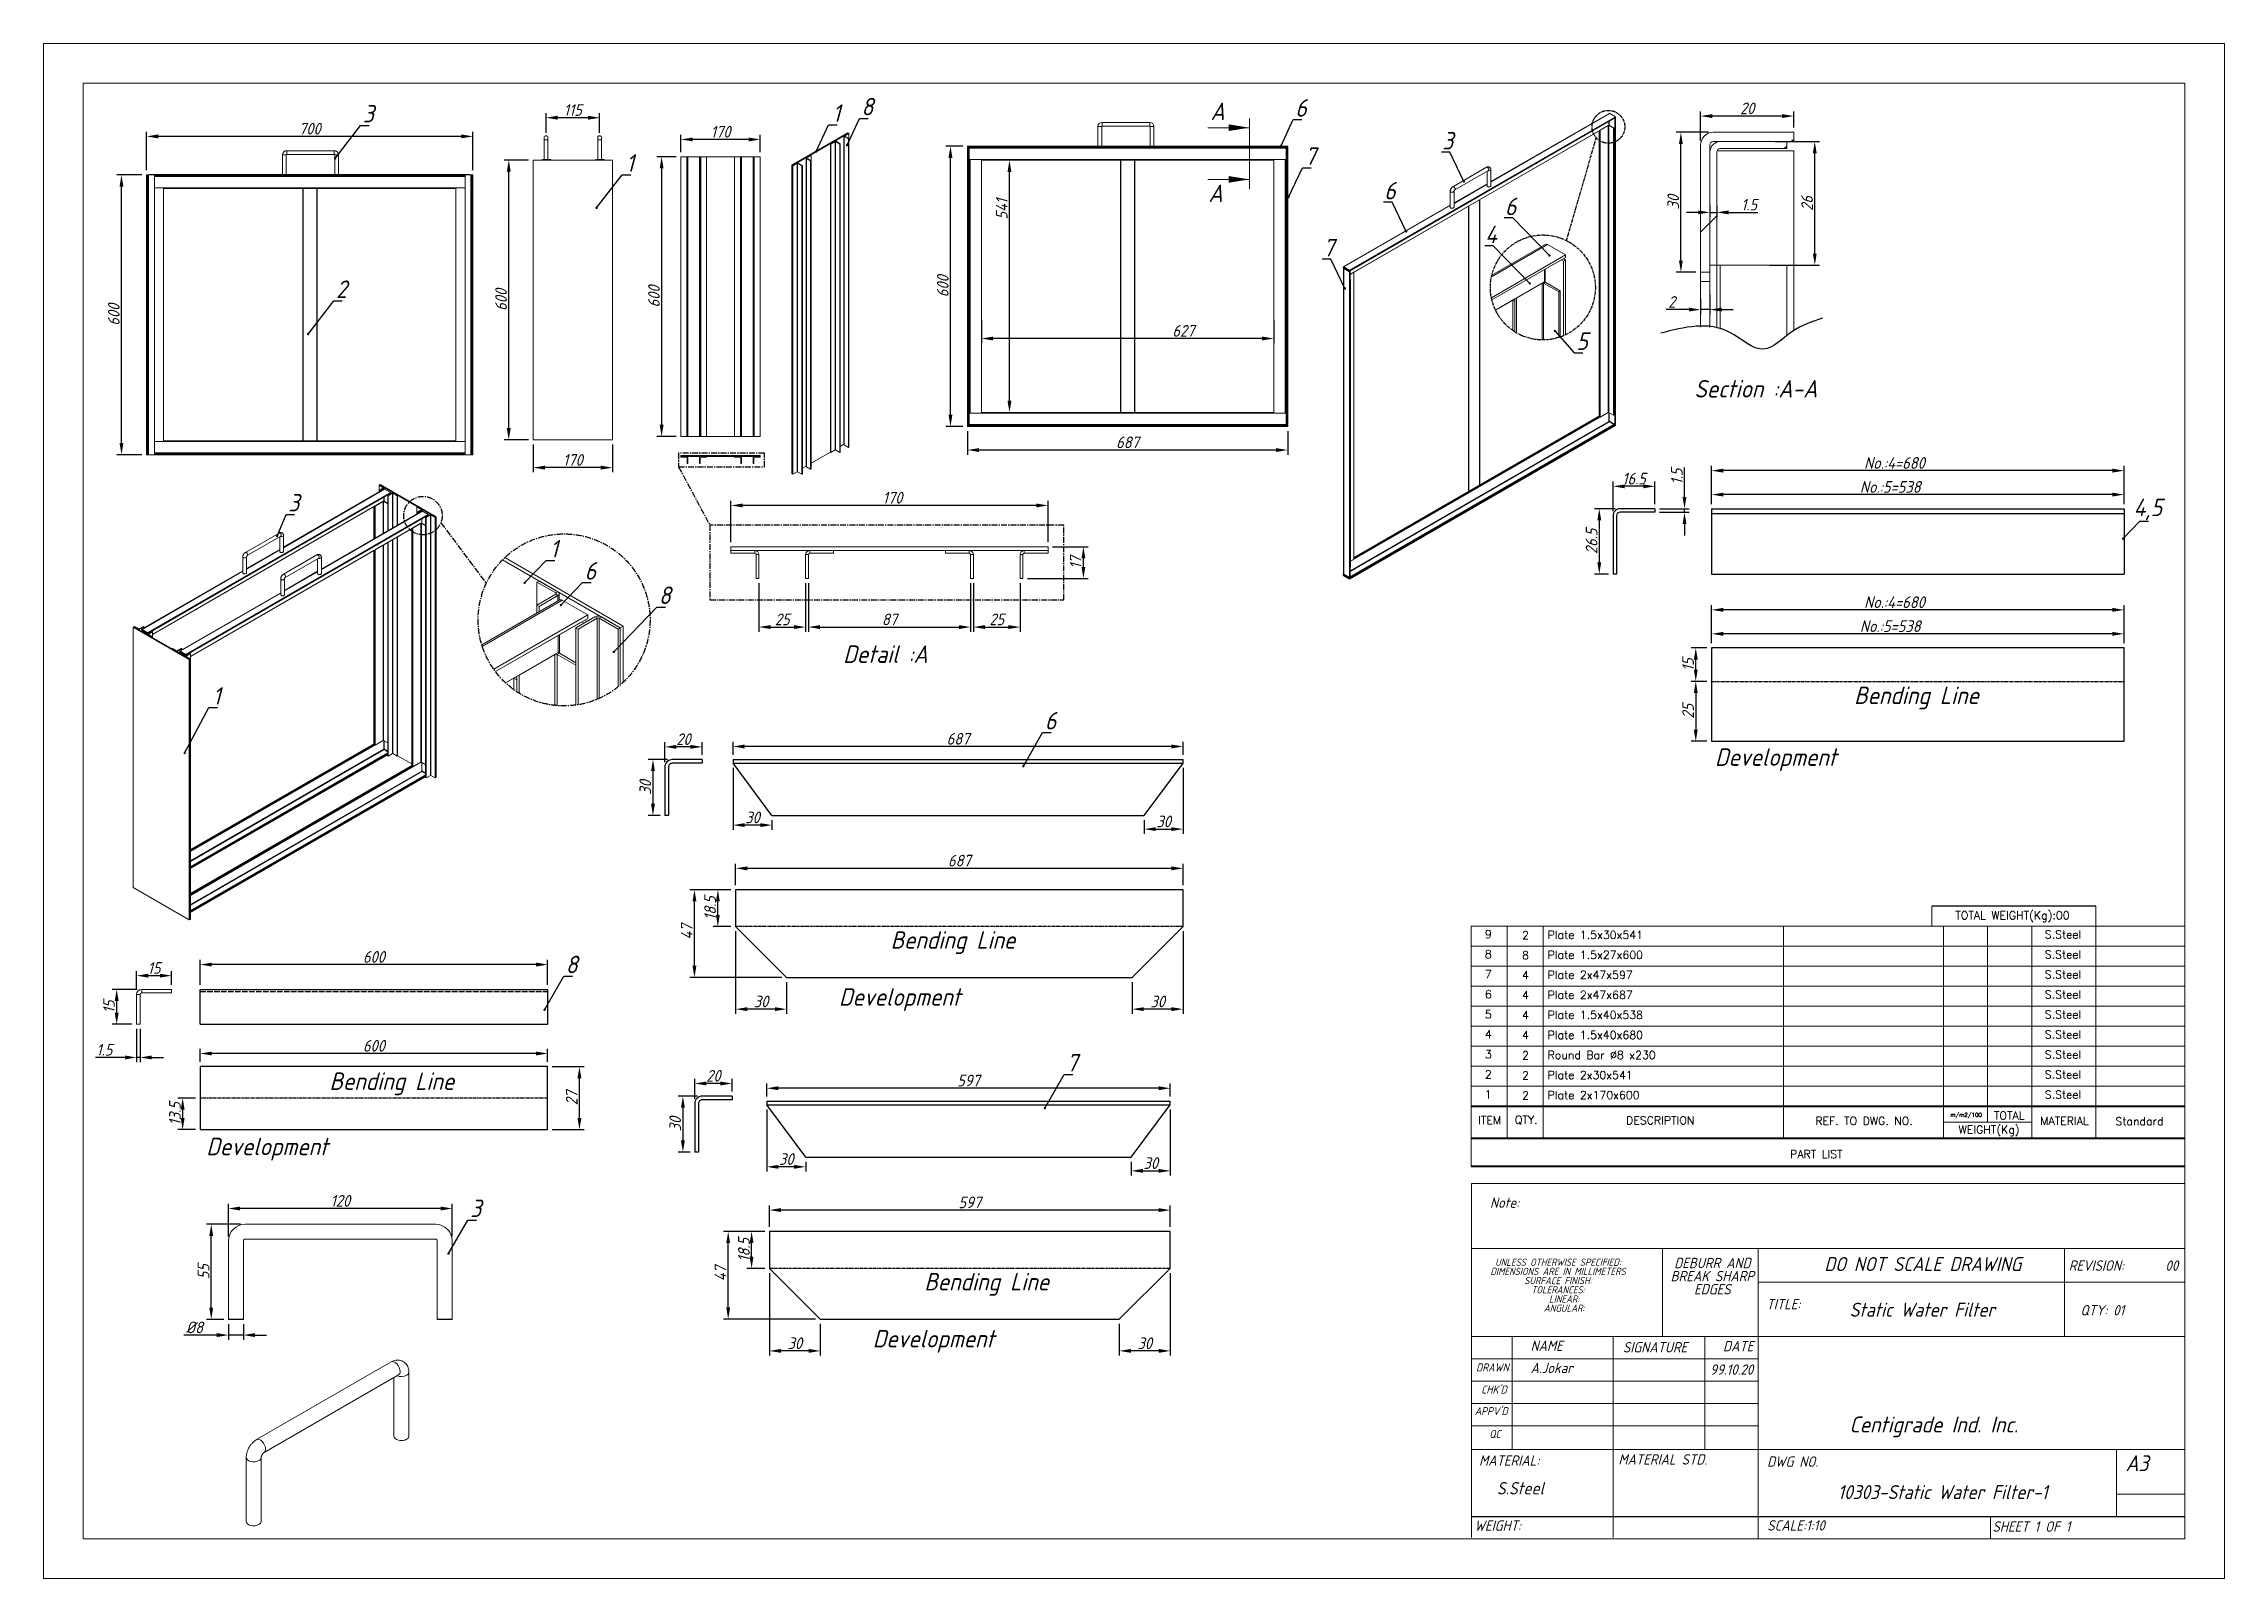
# Model space of a CAD drawing. Header units: millimetres. Extents: x -9597 to 2270, y 2583 to 7749.
# Drawn here: x -9597 to -4919, y 4458 to 7749 of the extents above.
import ezdxf
from ezdxf.enums import TextEntityAlignment as Align

# ---------------------------------------------------------------- set-up
doc = ezdxf.new("R2010")
doc.units = ezdxf.units.MM
for name, pattern in [('ACAD_ISO02W100', [15, 12, -3]), ('CENTER', [10.16, 6.35, -1.27, 1.27, -1.27]), ('CENTERX2', [20.32, 12.7, -2.54, 2.54, -2.54]), ('SLD-Solid', [0])]:
    doc.linetypes.add(name, pattern=pattern)
doc.layers.add('title', color=7, linetype='Continuous', lineweight=15)
doc.styles.add('GENISO', font='geniso.shx', dxfattribs={"oblique": 15})
doc.styles.add('TITLE', font='romans.shx', dxfattribs={"height": 2.5})
doc.dimstyles.new('Scale', dxfattribs={"dimscale": 10, "dimtxt": 2.5, "dimasz": 2.5, "dimexe": 1, "dimexo": 1, "dimgap": 0.4, "dimtad": 1, "dimdec": 0, "dimzin": 0, "dimtxsty": 'GENISO', "dimcen": 2.5, "dimclrd": 1, "dimclre": 1, "dimclrt": 256, "dimadec": 0, "dimazin": 0, "dimtfac": 1, "dimtdec": 0, "dimtmove": 0, "dimatfit": 3, "dimfxl": 1, "dimtzin": 0, "dimlwd": -1, "dimlwe": -1, "dimarcsym": 0})
doc.dimstyles.new('Scale 10B1', dxfattribs={"dimscale": 10, "dimtxt": 2.5, "dimasz": 2.5, "dimexe": 1, "dimexo": 1, "dimgap": 0.4, "dimtad": 1, "dimdec": 0, "dimlfac": 0.1, "dimzin": 0, "dimtxsty": 'GENISO', "dimcen": 2.5, "dimclrd": 1, "dimclre": 1, "dimclrt": 256, "dimadec": 0, "dimazin": 0, "dimtfac": 1, "dimtdec": 0, "dimtmove": 0, "dimatfit": 3, "dimfxl": 1, "dimtzin": 0, "dimlwd": -1, "dimlwe": -1, "dimarcsym": 0})
doc.dimstyles.new('Scale 4B1', dxfattribs={"dimscale": 10, "dimtxt": 2.5, "dimasz": 2.5, "dimexe": 1, "dimexo": 1, "dimgap": 0.4, "dimtad": 1, "dimdec": 0, "dimlfac": 0.25, "dimzin": 0, "dimtxsty": 'GENISO', "dimcen": 2.5, "dimclrd": 1, "dimclre": 1, "dimclrt": 256, "dimadec": 0, "dimazin": 0, "dimtfac": 1, "dimtdec": 0, "dimtmove": 0, "dimatfit": 3, "dimfxl": 1, "dimtzin": 0, "dimlwd": -1, "dimlwe": -1, "dimarcsym": 0})
doc.dimstyles.new('Scale 4B11', dxfattribs={"dimscale": 10, "dimtxt": 2.5, "dimasz": 2.5, "dimexe": 1, "dimexo": 1, "dimgap": 0.4, "dimtad": 1, "dimdec": 0, "dimlfac": 0.25, "dimzin": 0, "dimtxsty": 'GENISO', "dimcen": 2.5, "dimclrd": 1, "dimclre": 1, "dimclrt": 256, "dimadec": 0, "dimazin": 0, "dimtfac": 1, "dimtdec": 0, "dimtmove": 0, "dimatfit": 3, "dimfxl": 1, "dimtzin": 0, "dimlwd": -1, "dimlwe": -1, "dimarcsym": 0})
doc.dimstyles.new('Scale 5B1', dxfattribs={"dimscale": 10, "dimtxt": 2.5, "dimasz": 2.5, "dimexe": 1, "dimexo": 1, "dimgap": 0.4, "dimtad": 1, "dimdec": 0, "dimlfac": 0.2, "dimzin": 0, "dimtxsty": 'GENISO', "dimcen": 2.5, "dimclrd": 1, "dimclre": 1, "dimclrt": 256, "dimadec": 0, "dimazin": 0, "dimtfac": 1, "dimtdec": 0, "dimtmove": 0, "dimatfit": 3, "dimfxl": 1, "dimtzin": 0, "dimlwd": -1, "dimlwe": -1, "dimarcsym": 0})
pattern_1 = [(45, (-38299.4, -19524.5), (-673.52, 673.52), []), (45, (-37850.4, -19524.5), (-673.52, 673.52), [])]

msp = doc.modelspace()

# ---------------------------------------------------------------- texts
at = {"attachment_point": 5, "style": 'GENISO'}
for s, insert, char_height in [('8', (-7829.8, 7613.9), 37.5), ('6', (-6899.6, 7611.1), 37.5), ('3', (-8900, 7598.8), 37.5), ('1', (-7896.1, 7600), 37.5), ('A', (-7078.5, 7603.5), 37.5), ('3', (-6584.8, 7540.7), 37.5), ('1', (-8338.9, 7493), 37.5), ('7', (-6879.5, 7507.7), 37.5), ('A', (-7082.8, 7427.9), 37.5), ('6', (-6708.9, 7433.5), 37.5), ('6', (-6450, 7399.8), 37.5), ('4', (-6492, 7339.7), 37.5), ('7', (-6840.3, 7311.3), 37.5), ('2', (-8957.7, 7222.3), 37.5), ('5', (-6296.6, 7110.8), 37.5), ('Section :A-A', (-5924, 7008.7), 37.5), ('3', (-9060, 6764.5), 37.5), ('4,5', (-5083.1, 6750), 37.5), ('1', (-8501.9, 6665.8), 37.5), ('6', (-8424, 6618.3), 37.5), ('8', (-8264.3, 6565.9), 37.5), ('Detail :A', (-7791, 6439.6), 37.5), ('1', (-9225.5, 6350.1), 37.5), ('Bending Line', (-5579.3, 6345.6), 37.5), ('6', (-7436.9, 6296.8), 37.5), ('Development', (-5881.1, 6213.2), 37.5), ('Bending Line', (-7646.1, 5821), 37.5), ('8', (-8464, 5774.1), 37.5), ('Development', (-7760.1, 5698.8), 37.5), ('7', (-7390.7, 5563.2), 37.5), ('Bending Line', (-8849.7, 5518.2), 37.5), ('Development', (-9117.2, 5378.1), 37.5), ('3', (-8669.8, 5251.2), 37.5), ('Note:', (-6462.8, 5263.3), 22.22), ('DO NOT SCALE DRAWING', (-5565.7, 5131.6), 29.917), ('Bending Line', (-7573.8, 5088.1), 37.5), ('DIMENSIONS ARE IN MILLIMETERS', (-6348.2, 5115.9), 15.557), ('UNLESS OTHERWISE SPECIFIED:', (-6348.2, 5135.6), 15.557), ('SURFACE FINISH:', (-6348.2, 5096.2), 15.557), ('BREAK SHARP', (-6017.2, 5105.8), 22.224), ('DEBURR AND', (-6017.2, 5133.9), 22.22), ('REVISION:       00', (-5135.3, 5128.4), 22.224), ('TOLERANCES:', (-6348.2, 5076.5), 15.557), ('LINEAR:', (-6334.9, 5056.7), 15.56), ('EDGES', (-6017.2, 5077.6), 22.22), ('TITLE:', (-5864.7, 5045.7), 22.22), ('ANGULAR:', (-6334.9, 5037), 15.56), ('Static Water Filter', (-5566.9, 5033.8), 29.917), ('QTY: 01', (-5180.6, 5032.6), 22.22), ('Development', (-7687.7, 4965.9), 37.5), ('NAME', (-6372.6, 4956.4), 22.22), ('SIGNATURE', (-6140, 4953.2), 22.22), ('DATE', (-5961.7, 4955.7), 22.22), ('DRAWN', (-6488.9, 4910), 17.1), ('A.Jokar', (-6361.8, 4908.8), 22.22), ('99.10.20', (-5975.8, 4905.3), 22.22), ("CHK'D", (-6485.6, 4862.4), 17.1), ("APPV'D", (-6491.6, 4816.2), 17.1), ('QC', (-6483.5, 4767.2), 17.1), ('Centigrade Ind. Inc.', (-5542.3, 4782.4), 34.19), ('MATERIAL:', (-6453, 4710.2), 22.22), ('MATERIAL STD.', (-6123.6, 4712.7), 22.224), ('DWG NO.', (-5845.1, 4708), 22.22), ('A3', (-5106.3, 4704.5), 34.19), ('S.Steel', (-6428.9, 4650.8), 26.67), ('10303-Static Water Filter-1', (-5523, 4642.6), 29.917), ('WEIGHT:', (-6477.5, 4570.6), 22.22), ('SCALE:1:10', (-5837.7, 4571.1), 22.22), ('SHEET 1 OF 1', (-5332.7, 4568.7), 22.224)]:
    msp.add_mtext(s, dxfattribs=dict(at, insert=insert, char_height=char_height))
at = {"layer": 'title', "style": 'TITLE'}
for s, p in [('9', (-6505.1, 5830.5)), ('8', (-6505.1, 5787.6)), ('7', (-6505.1, 5744.6)), ('6', (-6505.1, 5701.7)), ('5', (-6505.1, 5658.7)), ('4', (-6505.1, 5615.8)), ('3', (-6505.1, 5572.9)), ('2', (-6505.1, 5529.9)), ('1', (-6505.1, 5487))]:
    msp.add_text(s, height=17.2, dxfattribs=at).set_placement(p)
at = {"layer": 'title', "color": 7, "style": 'TITLE'}
for s, height, p in [('TOTAL WEIGHT(Kg):00', 17.176, (-5373.4, 5878.3)), ('m/m2/100', 8.59, (-5472.8, 5451.1)), ('TOTAL', 17.18, (-5380.3, 5450.2))]:
    msp.add_text(s, height=height, dxfattribs=at).set_placement(p, align=Align.MIDDLE)
at = {"layer": 'title', "style": 'TITLE'}
for s, p in [('2', (-6417.8, 5836.9)), ('8', (-6417.8, 5793.9)), ('4', (-6417.8, 5751)), ('4', (-6417.8, 5708.1)), ('4', (-6417.8, 5665.1)), ('4', (-6417.8, 5622.2)), ('2', (-6417.8, 5579.3)), ('2', (-6417.8, 5536.3)), ('2', (-6417.8, 5493.4))]:
    msp.add_text(s, height=17.2, dxfattribs=at).set_placement(p, align=Align.MIDDLE)
at = {"layer": 'title', "color": 7, "style": 'TITLE'}
for s, p in [('Plate 1.5x30x541', (-6370.5, 5829)), ('Plate 1.5x27x600', (-6370.5, 5786.1)), ('Plate 2x47x597', (-6370.5, 5743.2)), ('Plate 2x47x687', (-6370.5, 5700.2)), ('Plate 1.5x40x538', (-6370.5, 5657.3)), ('Plate 1.5x40x680', (-6370.5, 5614.3)), ('Round Bar %%C8 x230', (-6370.5, 5571.4)), ('Plate 2x30x541', (-6370.5, 5528.5)), ('Plate 2x170x600', (-6370.5, 5485.5))]:
    msp.add_text(s, height=17.176, dxfattribs=at).set_placement(p)
at = {"layer": 'title', "color": 0, "style": 'TITLE'}
for s, height, p in [('S.Steel', 17.18, (-5265, 5838.6)), ('S.Steel', 17.18, (-5265, 5795.6)), ('S.Steel', 17.18, (-5265, 5752.7)), ('S.Steel', 17.18, (-5265, 5709.7)), ('S.Steel', 17.18, (-5265, 5666.8)), ('S.Steel', 17.18, (-5265, 5623.9)), ('S.Steel', 17.18, (-5265, 5580.9)), ('S.Steel', 17.18, (-5265, 5538)), ('S.Steel', 17.18, (-5265, 5495)), ('ITEM', 17.18, (-6494.8, 5440.1)), ('QTY.', 17.18, (-6416.4, 5440.1)), ('DESCRIPTION', 17.176, (-6128.9, 5439.8)), ('REF. TO DWG. NO.', 17.176, (-5691.8, 5438.7)), ('WEIGHT(Kg)', 17.18, (-5423.5, 5418.7)), ('MATERIAL', 17.18, (-5261.8, 5438.7)), ('Standard', 17.18, (-5100.9, 5437.8)), ('PART LIST', 17.18, (-5794, 5367.5))]:
    msp.add_text(s, height=height, dxfattribs=at).set_placement(p, align=Align.MIDDLE)

# ---------------------------------------------------------------- blocks, each defined once
blk = doc.blocks.new('*D24')
at = {"color": 1, "transparency": 16777216}
for p, q in [((-8062.2, 6591.9), (-8062.2, 6487.7)), ((-7962.2, 6591.9), (-7962.2, 6487.7)), ((-8037.2, 6497.7), (-7987.2, 6497.7))]:
    blk.add_line(p, q, dxfattribs=at)
for points in [[(-8037.2, 6501.9), (-8037.2, 6493.5), (-8062.2, 6497.7)], [(-7987.2, 6501.9), (-7987.2, 6493.5), (-7962.2, 6497.7)]]:
    blk.add_solid(points, dxfattribs=at)
at = {"layer": 'Defpoints', "color": 0, "transparency": 16777216}
for p in [(-8062.2, 6601.9), (-7962.2, 6601.9), (-7962.2, 6497.7)]:
    blk.add_point(p, dxfattribs=at)
at = {"transparency": 16777216, "insert": (-8012.2, 6514.2), "char_height": 25, "attachment_point": 5, "style": 'GENISO'}
blk.add_mtext('25', dxfattribs=at)
blk = doc.blocks.new('*D25')
at = {"color": 1, "transparency": 16777216}
for p, q in [((-7956.2, 6591.9), (-7956.2, 6487.7)), ((-7608.2, 6591.9), (-7608.2, 6487.7)), ((-7931.2, 6497.7), (-7633.2, 6497.7))]:
    blk.add_line(p, q, dxfattribs=at)
for points in [[(-7931.2, 6501.9), (-7931.2, 6493.5), (-7956.2, 6497.7)], [(-7633.2, 6501.9), (-7633.2, 6493.5), (-7608.2, 6497.7)]]:
    blk.add_solid(points, dxfattribs=at)
at = {"layer": 'Defpoints', "color": 0, "transparency": 16777216}
for p in [(-7956.2, 6601.9), (-7608.2, 6601.9), (-7608.2, 6497.7)]:
    blk.add_point(p, dxfattribs=at)
at = {"transparency": 16777216, "insert": (-7782.2, 6514.2), "char_height": 25, "attachment_point": 5, "style": 'GENISO'}
blk.add_mtext('87', dxfattribs=at)
blk = doc.blocks.new('*D26')
at = {"color": 1, "transparency": 16777216}
for p, q in [((-7602.2, 6591.9), (-7602.2, 6487.7)), ((-7502.2, 6591.9), (-7502.2, 6487.7)), ((-7577.2, 6497.7), (-7527.2, 6497.7))]:
    blk.add_line(p, q, dxfattribs=at)
for points in [[(-7577.2, 6501.9), (-7577.2, 6493.5), (-7602.2, 6497.7)], [(-7527.2, 6501.9), (-7527.2, 6493.5), (-7502.2, 6497.7)]]:
    blk.add_solid(points, dxfattribs=at)
at = {"layer": 'Defpoints', "color": 0, "transparency": 16777216}
for p in [(-7602.2, 6601.9), (-7502.2, 6601.9), (-7502.2, 6497.7)]:
    blk.add_point(p, dxfattribs=at)
at = {"transparency": 16777216, "insert": (-7552.2, 6514.2), "char_height": 25, "attachment_point": 5, "style": 'GENISO'}
blk.add_mtext('25', dxfattribs=at)
blk = doc.blocks.new('*D27')
at = {"color": 1, "transparency": 16777216}
for p, q in [((-7432.2, 6669.9), (-7356.3, 6669.9)), ((-7366.3, 6626.9), (-7366.3, 6644.9)), ((-7486.2, 6601.9), (-7356.3, 6601.9))]:
    blk.add_line(p, q, dxfattribs=at)
for points in [[(-7370.4, 6644.9), (-7362.1, 6644.9), (-7366.3, 6669.9)], [(-7370.4, 6626.9), (-7362.1, 6626.9), (-7366.3, 6601.9)]]:
    blk.add_solid(points, dxfattribs=at)
at = {"layer": 'Defpoints', "color": 0, "transparency": 16777216}
for p in [(-7442.2, 6669.9), (-7366.3, 6669.9), (-7496.2, 6601.9)]:
    blk.add_point(p, dxfattribs=at)
at = {"transparency": 16777216, "insert": (-7382.8, 6635.9), "char_height": 25, "attachment_point": 5, "rotation": 90, "style": 'GENISO'}
blk.add_mtext('17', dxfattribs=at)
blk = doc.blocks.new('*D28')
at = {"color": 1, "transparency": 16777216}
for p, q in [((-8122.2, 6679.9), (-8122.2, 6768.5)), ((-7467.2, 6758.5), (-8097.2, 6758.5)), ((-7442.2, 6679.9), (-7442.2, 6768.5))]:
    blk.add_line(p, q, dxfattribs=at)
for points in [[(-8097.2, 6762.7), (-8097.2, 6754.4), (-8122.2, 6758.5)], [(-7467.2, 6762.7), (-7467.2, 6754.4), (-7442.2, 6758.5)]]:
    blk.add_solid(points, dxfattribs=at)
at = {"layer": 'Defpoints', "color": 0, "transparency": 16777216}
for p in [(-8122.2, 6758.5), (-8122.2, 6669.9), (-7442.2, 6669.9)]:
    blk.add_point(p, dxfattribs=at)
at = {"transparency": 16777216, "insert": (-7775.8, 6775), "char_height": 25, "attachment_point": 5, "style": 'GENISO'}
blk.add_mtext('170', dxfattribs=at)
blk = doc.blocks.new('*D29')
at = {"color": 1, "transparency": 16777216}
for p, q in [((-8239.5, 7506.5), (-8281, 7506.5)), ((-8271, 7481.5), (-8271, 6931.5)), ((-8239.5, 6906.5), (-8281, 6906.5))]:
    blk.add_line(p, q, dxfattribs=at)
for points in [[(-8275.1, 7481.5), (-8266.8, 7481.5), (-8271, 7506.5)], [(-8275.1, 6931.5), (-8266.8, 6931.5), (-8271, 6906.5)]]:
    blk.add_solid(points, dxfattribs=at)
at = {"layer": 'Defpoints', "color": 0, "transparency": 16777216}
for p in [(-8229.5, 7506.5), (-8271, 6906.5), (-8229.5, 6906.5)]:
    blk.add_point(p, dxfattribs=at)
at = {"transparency": 16777216, "insert": (-8287.5, 7206.5), "char_height": 25, "attachment_point": 5, "rotation": 90, "style": 'GENISO'}
blk.add_mtext('600', dxfattribs=at)
blk = doc.blocks.new('*D30')
at = {"color": 1, "transparency": 16777216}
for p, q in [((-8229.5, 7516.5), (-8229.5, 7553.4)), ((-8084.5, 7543.4), (-8204.5, 7543.4)), ((-8059.5, 7516.5), (-8059.5, 7553.4))]:
    blk.add_line(p, q, dxfattribs=at)
for points in [[(-8204.5, 7547.6), (-8204.5, 7539.3), (-8229.5, 7543.4)], [(-8084.5, 7547.6), (-8084.5, 7539.3), (-8059.5, 7543.4)]]:
    blk.add_solid(points, dxfattribs=at)
at = {"layer": 'Defpoints', "color": 0, "transparency": 16777216}
for p in [(-8229.5, 7543.4), (-8229.5, 7506.5), (-8059.5, 7506.5)]:
    blk.add_point(p, dxfattribs=at)
at = {"transparency": 16777216, "insert": (-8144.5, 7559.9), "char_height": 25, "attachment_point": 5, "style": 'GENISO'}
blk.add_mtext('170', dxfattribs=at)
blk = doc.blocks.new('*D31')
at = {"color": 1, "transparency": 16777216}
for p, q in [((-6042.4, 7541.4), (-6042.4, 7603.6)), ((-5867.4, 7593.6), (-6017.4, 7593.6)), ((-5842.4, 7568.8), (-5842.4, 7603.6))]:
    blk.add_line(p, q, dxfattribs=at)
for points in [[(-6017.4, 7597.8), (-6017.4, 7589.4), (-6042.4, 7593.6)], [(-5867.4, 7597.8), (-5867.4, 7589.4), (-5842.4, 7593.6)]]:
    blk.add_solid(points, dxfattribs=at)
at = {"layer": 'Defpoints', "color": 0, "transparency": 16777216}
for p in [(-6042.4, 7593.6), (-6042.4, 7531.4), (-5842.4, 7558.8)]:
    blk.add_point(p, dxfattribs=at)
at = {"transparency": 16777216, "insert": (-5942.4, 7610.1), "char_height": 25, "attachment_point": 5, "style": 'GENISO'}
blk.add_mtext('20', dxfattribs=at)
blk = doc.blocks.new('*D32')
at = {"color": 1, "transparency": 16777216}
for p, q in [((-6025.1, 7558.8), (-6094.6, 7558.8)), ((-6084.6, 7283.8), (-6084.6, 7533.8)), ((-6052.4, 7258.8), (-6094.6, 7258.8))]:
    blk.add_line(p, q, dxfattribs=at)
for points in [[(-6088.8, 7533.8), (-6080.5, 7533.8), (-6084.6, 7558.8)], [(-6088.8, 7283.8), (-6080.5, 7283.8), (-6084.6, 7258.8)]]:
    blk.add_solid(points, dxfattribs=at)
at = {"layer": 'Defpoints', "color": 0, "transparency": 16777216}
for p in [(-6084.6, 7558.8), (-6015.1, 7558.8), (-6042.4, 7258.8)]:
    blk.add_point(p, dxfattribs=at)
at = {"transparency": 16777216, "insert": (-6101.1, 7408.8), "char_height": 25, "attachment_point": 5, "rotation": 90, "style": 'GENISO'}
blk.add_mtext('30', dxfattribs=at)
blk = doc.blocks.new('*D33')
at = {"color": 1, "transparency": 16777216}
for p, q in [((-5882.6, 7538.8), (-5787.4, 7538.8)), ((-5797.4, 7298.8), (-5797.4, 7513.8)), ((-5893.5, 7273.8), (-5787.4, 7273.8))]:
    blk.add_line(p, q, dxfattribs=at)
for points in [[(-5801.6, 7513.8), (-5793.3, 7513.8), (-5797.4, 7538.8)], [(-5801.6, 7298.8), (-5793.3, 7298.8), (-5797.4, 7273.8)]]:
    blk.add_solid(points, dxfattribs=at)
at = {"layer": 'Defpoints', "color": 0, "transparency": 16777216}
for p in [(-5892.6, 7538.8), (-5797.4, 7538.8), (-5903.5, 7273.8)]:
    blk.add_point(p, dxfattribs=at)
at = {"transparency": 16777216, "insert": (-5813.9, 7406.3), "char_height": 25, "attachment_point": 5, "rotation": 90, "style": 'GENISO'}
blk.add_mtext('26', dxfattribs=at)
blk = doc.blocks.new('*D34')
at = {"color": 1, "transparency": 16777216}
for p, q in [((-6022.4, 7210.7), (-6022.4, 7168.5)), ((-6067.4, 7178.5), (-6116.2, 7178.5)), ((-6042.4, 7202.7), (-6042.4, 7168.5)), ((-6022.4, 7178.5), (-6042.4, 7178.5)), ((-5997.4, 7178.5), (-5972.4, 7178.5))]:
    blk.add_line(p, q, dxfattribs=at)
for points in [[(-6067.4, 7182.7), (-6067.4, 7174.4), (-6042.4, 7178.5)], [(-5997.4, 7182.7), (-5997.4, 7174.4), (-6022.4, 7178.5)]]:
    blk.add_solid(points, dxfattribs=at)
at = {"layer": 'Defpoints', "color": 0, "transparency": 16777216}
for p in [(-6042.4, 7212.7), (-6022.4, 7220.7), (-6042.4, 7178.5)]:
    blk.add_point(p, dxfattribs=at)
at = {"transparency": 16777216, "insert": (-6104.3, 7195), "char_height": 25, "attachment_point": 5, "style": 'GENISO'}
blk.add_mtext('2', dxfattribs=at)
blk = doc.blocks.new('*D35')
at = {"color": 1, "transparency": 16777216}
for p, q in [((-6022.4, 7401.9), (-6022.4, 7377.1)), ((-6007.4, 7401.9), (-6007.4, 7377.1)), ((-6047.4, 7387.1), (-6072.4, 7387.1)), ((-6022.4, 7387.1), (-6007.4, 7387.1)), ((-5982.4, 7387.1), (-5919.3, 7387.1))]:
    blk.add_line(p, q, dxfattribs=at)
for points in [[(-6047.4, 7391.2), (-6047.4, 7382.9), (-6022.4, 7387.1)], [(-5982.4, 7391.2), (-5982.4, 7382.9), (-6007.4, 7387.1)]]:
    blk.add_solid(points, dxfattribs=at)
at = {"layer": 'Defpoints', "color": 0, "transparency": 16777216}
for p in [(-6022.4, 7411.9), (-6007.4, 7411.9), (-6022.4, 7387.1)]:
    blk.add_point(p, dxfattribs=at)
at = {"transparency": 16777216, "insert": (-5938.4, 7403.6), "char_height": 25, "attachment_point": 5, "style": 'GENISO'}
blk.add_mtext('1.5', dxfattribs=at)
blk = doc.blocks.new('*D36')
at = {"color": 1, "transparency": 16777216}
for p, q in [((-7625.1, 7529), (-7661.4, 7529)), ((-7651.4, 6953), (-7651.4, 7504)), ((-7625.1, 6928), (-7661.4, 6928))]:
    blk.add_line(p, q, dxfattribs=at)
for points in [[(-7655.6, 7504), (-7647.2, 7504), (-7651.4, 7529)], [(-7655.6, 6953), (-7647.2, 6953), (-7651.4, 6928)]]:
    blk.add_solid(points, dxfattribs=at)
at = {"layer": 'Defpoints', "color": 0, "transparency": 16777216}
for p in [(-7651.4, 7529), (-7615.1, 7529), (-7615.1, 6928)]:
    blk.add_point(p, dxfattribs=at)
at = {"transparency": 16777216, "insert": (-7667.9, 7228.5), "char_height": 25, "attachment_point": 5, "rotation": 90, "style": 'GENISO'}
blk.add_mtext('600', dxfattribs=at)
blk = doc.blocks.new('*D37')
at = {"color": 1, "transparency": 16777216}
for p, q in [((-7615.1, 6918), (-7615.1, 6867.4)), ((-6953.1, 6877.4), (-7590.1, 6877.4)), ((-6928.1, 6918), (-6928.1, 6867.4))]:
    blk.add_line(p, q, dxfattribs=at)
for points in [[(-7590.1, 6881.5), (-7590.1, 6873.2), (-7615.1, 6877.4)], [(-6953.1, 6881.5), (-6953.1, 6873.2), (-6928.1, 6877.4)]]:
    blk.add_solid(points, dxfattribs=at)
at = {"layer": 'Defpoints', "color": 0, "transparency": 16777216}
for p in [(-7615.1, 6928), (-6928.1, 6928), (-7615.1, 6877.4)]:
    blk.add_point(p, dxfattribs=at)
at = {"transparency": 16777216, "insert": (-7271.6, 6893.9), "char_height": 25, "attachment_point": 5, "style": 'GENISO'}
blk.add_mtext('687', dxfattribs=at)
blk = doc.blocks.new('*D38')
at = {"color": 1, "transparency": 16777216}
for p, q in [((-7585.1, 7155.7), (-7585.1, 7106.5)), ((-6983.1, 7116.5), (-7560.1, 7116.5)), ((-6958.1, 7155.7), (-6958.1, 7106.5))]:
    blk.add_line(p, q, dxfattribs=at)
for points in [[(-7560.1, 7120.7), (-7560.1, 7112.4), (-7585.1, 7116.5)], [(-6983.1, 7120.7), (-6983.1, 7112.4), (-6958.1, 7116.5)]]:
    blk.add_solid(points, dxfattribs=at)
at = {"layer": 'Defpoints', "color": 0, "transparency": 16777216}
for p in [(-7585.1, 7165.7), (-6958.1, 7165.7), (-7585.1, 7116.5)]:
    blk.add_point(p, dxfattribs=at)
at = {"transparency": 16777216, "insert": (-7151.8, 7133), "char_height": 25, "attachment_point": 5, "style": 'GENISO'}
blk.add_mtext('627', dxfattribs=at)
blk = doc.blocks.new('*D39')
at = {"color": 1, "transparency": 16777216}
for p, q in [((-7491.3, 7499), (-7534.9, 7499)), ((-7524.9, 6983), (-7524.9, 7474)), ((-7542.9, 6958), (-7514.9, 6958))]:
    blk.add_line(p, q, dxfattribs=at)
for points in [[(-7529, 7474), (-7520.7, 7474), (-7524.9, 7499)], [(-7529, 6983), (-7520.7, 6983), (-7524.9, 6958)]]:
    blk.add_solid(points, dxfattribs=at)
at = {"layer": 'Defpoints', "color": 0, "transparency": 16777216}
for p in [(-7524.9, 7499), (-7481.3, 7499), (-7552.9, 6958)]:
    blk.add_point(p, dxfattribs=at)
at = {"transparency": 16777216, "insert": (-7541.4, 7393.8), "char_height": 25, "attachment_point": 5, "rotation": 90, "style": 'GENISO'}
blk.add_mtext('541', dxfattribs=at)
blk = doc.blocks.new('*D40')
at = {"color": 1, "transparency": 16777216}
for p, q in [((-9397.2, 5719.6), (-9397.2, 5760.1)), ((-9322.2, 5730.8), (-9322.2, 5760.1)), ((-9347.2, 5750.1), (-9372.2, 5750.1))]:
    blk.add_line(p, q, dxfattribs=at)
for points in [[(-9372.2, 5754.3), (-9372.2, 5746), (-9397.2, 5750.1)], [(-9347.2, 5754.3), (-9347.2, 5746), (-9322.2, 5750.1)]]:
    blk.add_solid(points, dxfattribs=at)
at = {"layer": 'Defpoints', "color": 0, "transparency": 16777216}
for p in [(-9397.2, 5750.1), (-9397.2, 5709.6), (-9322.2, 5720.8)]:
    blk.add_point(p, dxfattribs=at)
at = {"transparency": 16777216, "insert": (-9359.7, 5766.6), "char_height": 25, "attachment_point": 5, "style": 'GENISO'}
blk.add_mtext('15', dxfattribs=at)
blk = doc.blocks.new('*D41')
at = {"color": 1, "transparency": 16777216}
for p, q in [((-9396.1, 5720.8), (-9449.9, 5720.8)), ((-9439.9, 5670.8), (-9439.9, 5695.8)), ((-9407.2, 5645.8), (-9449.9, 5645.8))]:
    blk.add_line(p, q, dxfattribs=at)
for points in [[(-9444.1, 5695.8), (-9435.7, 5695.8), (-9439.9, 5720.8)], [(-9444.1, 5670.8), (-9435.7, 5670.8), (-9439.9, 5645.8)]]:
    blk.add_solid(points, dxfattribs=at)
at = {"layer": 'Defpoints', "color": 0, "transparency": 16777216}
for p in [(-9439.9, 5720.8), (-9386.1, 5720.8), (-9397.2, 5645.8)]:
    blk.add_point(p, dxfattribs=at)
at = {"transparency": 16777216, "insert": (-9456.4, 5683.3), "char_height": 25, "attachment_point": 5, "rotation": 90, "style": 'GENISO'}
blk.add_mtext('15', dxfattribs=at)
blk = doc.blocks.new('*D42')
at = {"color": 1, "transparency": 16777216}
for p, q in [((-9397.2, 5635.8), (-9397.2, 5564.7)), ((-9389.7, 5635.8), (-9389.7, 5564.7)), ((-9422.2, 5574.7), (-9485.3, 5574.7)), ((-9389.7, 5574.7), (-9397.2, 5574.7)), ((-9364.7, 5574.7), (-9339.7, 5574.7))]:
    blk.add_line(p, q, dxfattribs=at)
for points in [[(-9422.2, 5578.9), (-9422.2, 5570.5), (-9397.2, 5574.7)], [(-9364.7, 5578.9), (-9364.7, 5570.5), (-9389.7, 5574.7)]]:
    blk.add_solid(points, dxfattribs=at)
at = {"layer": 'Defpoints', "color": 0, "transparency": 16777216}
for p in [(-9397.2, 5645.8), (-9389.7, 5645.8), (-9397.2, 5574.7)]:
    blk.add_point(p, dxfattribs=at)
at = {"transparency": 16777216, "insert": (-9466.3, 5591.2), "char_height": 25, "attachment_point": 5, "style": 'GENISO'}
blk.add_mtext('1.5', dxfattribs=at)
blk = doc.blocks.new('*D43')
at = {"color": 1, "transparency": 16777216}
for p, q in [((-9261, 5730.8), (-9261, 5783.9)), ((-8540.5, 5773.9), (-9236, 5773.9)), ((-8515.5, 5730.8), (-8515.5, 5783.9))]:
    blk.add_line(p, q, dxfattribs=at)
for points in [[(-9236, 5778.1), (-9236, 5769.7), (-9261, 5773.9)], [(-8540.5, 5778.1), (-8540.5, 5769.7), (-8515.5, 5773.9)]]:
    blk.add_solid(points, dxfattribs=at)
at = {"layer": 'Defpoints', "color": 0, "transparency": 16777216}
for p in [(-9261, 5773.9), (-9261, 5720.8), (-8515.5, 5720.8)]:
    blk.add_point(p, dxfattribs=at)
at = {"transparency": 16777216, "insert": (-8888.2, 5790.4), "char_height": 25, "attachment_point": 5, "style": 'GENISO'}
blk.add_mtext('600', dxfattribs=at)
blk = doc.blocks.new('*D44')
at = {"color": 1, "transparency": 16777216}
for p, q in [((-8505.5, 5555.1), (-8437.3, 5555.1)), ((-8447.3, 5445.1), (-8447.3, 5530.1)), ((-8505.5, 5420.1), (-8437.3, 5420.1))]:
    blk.add_line(p, q, dxfattribs=at)
for points in [[(-8451.5, 5530.1), (-8443.1, 5530.1), (-8447.3, 5555.1)], [(-8451.5, 5445.1), (-8443.1, 5445.1), (-8447.3, 5420.1)]]:
    blk.add_solid(points, dxfattribs=at)
at = {"layer": 'Defpoints', "color": 0, "transparency": 16777216}
for p in [(-8515.5, 5555.1), (-8447.3, 5555.1), (-8515.5, 5420.1)]:
    blk.add_point(p, dxfattribs=at)
at = {"transparency": 16777216, "insert": (-8463.8, 5487.6), "char_height": 25, "attachment_point": 5, "rotation": 90, "style": 'GENISO'}
blk.add_mtext('27', dxfattribs=at)
blk = doc.blocks.new('*D45')
at = {"color": 1, "transparency": 16777216}
for p, q in [((-9271, 5487.6), (-9308.4, 5487.6)), ((-9298.4, 5462.6), (-9298.4, 5445.1)), ((-9271, 5420.1), (-9308.4, 5420.1))]:
    blk.add_line(p, q, dxfattribs=at)
for points in [[(-9302.5, 5462.6), (-9294.2, 5462.6), (-9298.4, 5487.6)], [(-9302.5, 5445.1), (-9294.2, 5445.1), (-9298.4, 5420.1)]]:
    blk.add_solid(points, dxfattribs=at)
at = {"layer": 'Defpoints', "color": 0, "transparency": 16777216}
for p in [(-9261, 5487.6), (-9298.4, 5420.1), (-9261, 5420.1)]:
    blk.add_point(p, dxfattribs=at)
at = {"transparency": 16777216, "insert": (-9314.9, 5453.9), "char_height": 25, "attachment_point": 5, "rotation": 90, "style": 'GENISO'}
blk.add_mtext('13.5', dxfattribs=at)
blk = doc.blocks.new('*D46')
at = {"color": 1, "transparency": 16777216}
for p, q in [((-9261, 5565.1), (-9261, 5593.2)), ((-8540.5, 5583.2), (-9236, 5583.2)), ((-8515.5, 5565.1), (-8515.5, 5593.2))]:
    blk.add_line(p, q, dxfattribs=at)
for points in [[(-9236, 5587.3), (-9236, 5579), (-9261, 5583.2)], [(-8540.5, 5587.3), (-8540.5, 5579), (-8515.5, 5583.2)]]:
    blk.add_solid(points, dxfattribs=at)
at = {"layer": 'Defpoints', "color": 0, "transparency": 16777216}
for p in [(-9261, 5583.2), (-9261, 5555.1), (-8515.5, 5555.1)]:
    blk.add_point(p, dxfattribs=at)
at = {"transparency": 16777216, "insert": (-8888.2, 5599.7), "char_height": 25, "attachment_point": 5, "style": 'GENISO'}
blk.add_mtext('600', dxfattribs=at)
blk = doc.blocks.new('*D47')
at = {"color": 1, "transparency": 16777216}
for p, q in [((-9225.2, 4979.3), (-9295.7, 4979.3)), ((-9200.2, 5003.1), (-9200.2, 4969.3)), ((-9168.2, 4979.3), (-9200.2, 4979.3)), ((-9168.2, 5003.1), (-9168.2, 4969.3)), ((-9143.2, 4979.3), (-9118.2, 4979.3))]:
    blk.add_line(p, q, dxfattribs=at)
for points in [[(-9225.2, 4983.5), (-9225.2, 4975.1), (-9200.2, 4979.3)], [(-9143.2, 4983.5), (-9143.2, 4975.1), (-9168.2, 4979.3)]]:
    blk.add_solid(points, dxfattribs=at)
at = {"layer": 'Defpoints', "color": 0, "transparency": 16777216}
for p in [(-9200.2, 5013.1), (-9168.2, 5013.1), (-9200.2, 4979.3)]:
    blk.add_point(p, dxfattribs=at)
at = {"transparency": 16777216, "insert": (-9273, 4995.8), "char_height": 25, "attachment_point": 5, "style": 'GENISO'}
blk.add_mtext('%%C8', dxfattribs=at)
blk = doc.blocks.new('*D48')
at = {"color": 1, "transparency": 16777216}
for p, q in [((-9174.2, 5217.1), (-9247.1, 5217.1)), ((-9237.1, 5038.1), (-9237.1, 5192.1)), ((-9210.2, 5013.1), (-9247.1, 5013.1))]:
    blk.add_line(p, q, dxfattribs=at)
for points in [[(-9241.3, 5192.1), (-9233, 5192.1), (-9237.1, 5217.1)], [(-9241.3, 5038.1), (-9233, 5038.1), (-9237.1, 5013.1)]]:
    blk.add_solid(points, dxfattribs=at)
at = {"layer": 'Defpoints', "color": 0, "transparency": 16777216}
for p in [(-9237.1, 5217.1), (-9164.2, 5217.1), (-9200.2, 5013.1)]:
    blk.add_point(p, dxfattribs=at)
at = {"transparency": 16777216, "insert": (-9253.6, 5115.1), "char_height": 25, "attachment_point": 5, "rotation": 90, "style": 'GENISO'}
blk.add_mtext('55', dxfattribs=at)
blk = doc.blocks.new('*D49')
at = {"color": 1, "transparency": 16777216}
for p, q in [((-9200.2, 5191.1), (-9200.2, 5260.8)), ((-8745.2, 5250.8), (-9175.2, 5250.8)), ((-8720.2, 5191.1), (-8720.2, 5260.8))]:
    blk.add_line(p, q, dxfattribs=at)
for points in [[(-9175.2, 5255), (-9175.2, 5246.6), (-9200.2, 5250.8)], [(-8745.2, 5255), (-8745.2, 5246.6), (-8720.2, 5250.8)]]:
    blk.add_solid(points, dxfattribs=at)
at = {"layer": 'Defpoints', "color": 0, "transparency": 16777216}
for p in [(-9200.2, 5250.8), (-9200.2, 5181.1), (-8720.2, 5181.1)]:
    blk.add_point(p, dxfattribs=at)
at = {"transparency": 16777216, "insert": (-8960.2, 5267.3), "char_height": 25, "attachment_point": 5, "style": 'GENISO'}
blk.add_mtext('120', dxfattribs=at)
blk = doc.blocks.new('sd asdasda')
at = {"color": 3}
for p, q in [((7759.9, 2413.3), (7759.9, 2405.3)), ((7687.9, 2293.3), (7679.9, 2293.3))]:
    blk.add_line(p, q, dxfattribs=at)
for points in [[(7759.9, 2413.3), (7695.9, 2413.3, 0.414214), (7679.9, 2397.3), (7679.9, 2293.3)], [(7759.9, 2405.3), (7695.9, 2405.3, 0.414214), (7687.9, 2397.3), (7687.9, 2293.3)]]:
    blk.add_lwpolyline(points, format="xyb", dxfattribs=at)
blk = doc.blocks.new('*D50')
at = {"color": 1, "transparency": 16777216}
for p, q in [((-8264.2, 6207.7), (-8264.2, 6250.8)), ((-8209.2, 6240.8), (-8239.2, 6240.8)), ((-8184.2, 6223.7), (-8184.2, 6250.8))]:
    blk.add_line(p, q, dxfattribs=at)
for points in [[(-8239.2, 6245), (-8239.2, 6236.6), (-8264.2, 6240.8)], [(-8209.2, 6245), (-8209.2, 6236.6), (-8184.2, 6240.8)]]:
    blk.add_solid(points, dxfattribs=at)
at = {"layer": 'Defpoints', "color": 0, "transparency": 16777216}
for p in [(-8264.2, 6240.8), (-8264.2, 6197.7), (-8184.2, 6213.7)]:
    blk.add_point(p, dxfattribs=at)
at = {"transparency": 16777216, "insert": (-8224.2, 6257.3), "char_height": 25, "attachment_point": 5, "style": 'GENISO'}
blk.add_mtext('20', dxfattribs=at)
blk = doc.blocks.new('*D51')
at = {"color": 1, "transparency": 16777216}
for p, q in [((-8258.2, 6213.7), (-8299.6, 6213.7)), ((-8289.6, 6188.7), (-8289.6, 6118.7)), ((-8274.2, 6093.7), (-8299.6, 6093.7))]:
    blk.add_line(p, q, dxfattribs=at)
for points in [[(-8293.7, 6188.7), (-8285.4, 6188.7), (-8289.6, 6213.7)], [(-8293.7, 6118.7), (-8285.4, 6118.7), (-8289.6, 6093.7)]]:
    blk.add_solid(points, dxfattribs=at)
at = {"layer": 'Defpoints', "color": 0, "transparency": 16777216}
for p in [(-8248.2, 6213.7), (-8289.6, 6093.7), (-8264.2, 6093.7)]:
    blk.add_point(p, dxfattribs=at)
at = {"transparency": 16777216, "insert": (-8306.1, 6153.7), "char_height": 25, "attachment_point": 5, "rotation": 90, "style": 'GENISO'}
blk.add_mtext('30', dxfattribs=at)
blk = doc.blocks.new('*D52')
at = {"color": 1, "transparency": 16777216}
for p, q in [((-8117.8, 6223.7), (-8117.8, 6251.6)), ((-7177.4, 6241.6), (-8092.8, 6241.6)), ((-7152.4, 6223.7), (-7152.4, 6251.6))]:
    blk.add_line(p, q, dxfattribs=at)
for points in [[(-8092.8, 6245.8), (-8092.8, 6237.4), (-8117.8, 6241.6)], [(-7177.4, 6245.8), (-7177.4, 6237.4), (-7152.4, 6241.6)]]:
    blk.add_solid(points, dxfattribs=at)
at = {"layer": 'Defpoints', "color": 0, "transparency": 16777216}
for p in [(-8117.8, 6241.6), (-8117.8, 6213.7), (-7152.4, 6213.7)]:
    blk.add_point(p, dxfattribs=at)
at = {"transparency": 16777216, "insert": (-7635.1, 6258.1), "char_height": 25, "attachment_point": 5, "style": 'GENISO'}
blk.add_mtext('687', dxfattribs=at)
blk = doc.blocks.new('*D53')
at = {"color": 1, "transparency": 16777216}
for p, q in [((-8117.8, 6195.7), (-8117.8, 6063)), ((-8034.3, 6083.7), (-8034.3, 6063)), ((-8059.3, 6073), (-8092.8, 6073))]:
    blk.add_line(p, q, dxfattribs=at)
for points in [[(-8092.8, 6077.2), (-8092.8, 6068.9), (-8117.8, 6073)], [(-8059.3, 6077.2), (-8059.3, 6068.9), (-8034.3, 6073)]]:
    blk.add_solid(points, dxfattribs=at)
at = {"layer": 'Defpoints', "color": 0, "transparency": 16777216}
for p in [(-8117.8, 6205.7), (-8034.3, 6093.7), (-8117.8, 6073)]:
    blk.add_point(p, dxfattribs=at)
at = {"transparency": 16777216, "insert": (-8076.1, 6089.5), "char_height": 25, "attachment_point": 5, "style": 'GENISO'}
blk.add_mtext('30', dxfattribs=at)
blk = doc.blocks.new('*D54')
at = {"color": 1, "transparency": 16777216}
for p, q in [((-7152.4, 6195.7), (-7152.4, 6054.4)), ((-7235.9, 6083.7), (-7235.9, 6054.4)), ((-7210.9, 6064.4), (-7177.4, 6064.4))]:
    blk.add_line(p, q, dxfattribs=at)
for points in [[(-7210.9, 6068.6), (-7210.9, 6060.3), (-7235.9, 6064.4)], [(-7177.4, 6068.6), (-7177.4, 6060.3), (-7152.4, 6064.4)]]:
    blk.add_solid(points, dxfattribs=at)
at = {"layer": 'Defpoints', "color": 0, "transparency": 16777216}
for p in [(-7152.4, 6205.7), (-7235.9, 6093.7), (-7152.4, 6064.4)]:
    blk.add_point(p, dxfattribs=at)
at = {"transparency": 16777216, "insert": (-7194.2, 6080.9), "char_height": 25, "attachment_point": 5, "style": 'GENISO'}
blk.add_mtext('30', dxfattribs=at)
blk = doc.blocks.new('*D55')
at = {"color": 1, "transparency": 16777216}
for p, q in [((-8122.3, 5934.4), (-8210.5, 5934.4)), ((-8200.5, 5771.4), (-8200.5, 5909.4)), ((-8013, 5746.4), (-8210.5, 5746.4))]:
    blk.add_line(p, q, dxfattribs=at)
for points in [[(-8204.7, 5909.4), (-8196.4, 5909.4), (-8200.5, 5934.4)], [(-8204.7, 5771.4), (-8196.4, 5771.4), (-8200.5, 5746.4)]]:
    blk.add_solid(points, dxfattribs=at)
at = {"layer": 'Defpoints', "color": 0, "transparency": 16777216}
for p in [(-8200.5, 5934.4), (-8112.3, 5934.4), (-8003, 5746.4)]:
    blk.add_point(p, dxfattribs=at)
at = {"transparency": 16777216, "insert": (-8217, 5844), "char_height": 25, "attachment_point": 5, "rotation": 90, "style": 'GENISO'}
blk.add_mtext('47', dxfattribs=at)
blk = doc.blocks.new('*D56')
at = {"color": 1, "transparency": 16777216}
for p, q in [((-8122.3, 5934.4), (-8160.4, 5934.4)), ((-8150.4, 5880.3), (-8150.4, 5909.4)), ((-8122.3, 5855.3), (-8160.4, 5855.3))]:
    blk.add_line(p, q, dxfattribs=at)
for points in [[(-8154.5, 5909.4), (-8146.2, 5909.4), (-8150.4, 5934.4)], [(-8154.5, 5880.3), (-8146.2, 5880.3), (-8150.4, 5855.3)]]:
    blk.add_solid(points, dxfattribs=at)
at = {"layer": 'Defpoints', "color": 0, "transparency": 16777216}
for p in [(-8150.4, 5934.4), (-8112.3, 5934.4), (-8112.3, 5855.3)]:
    blk.add_point(p, dxfattribs=at)
at = {"transparency": 16777216, "insert": (-8166.9, 5894.9), "char_height": 25, "attachment_point": 5, "rotation": 90, "style": 'GENISO'}
blk.add_mtext('18.5', dxfattribs=at)
blk = doc.blocks.new('*D57')
at = {"color": 1, "transparency": 16777216}
for p, q in [((-8112.3, 5944.4), (-8112.3, 5990.3)), ((-7152.4, 5944.4), (-7152.4, 5990.3)), ((-7177.4, 5980.3), (-8087.3, 5980.3))]:
    blk.add_line(p, q, dxfattribs=at)
for points in [[(-8087.3, 5984.5), (-8087.3, 5976.1), (-8112.3, 5980.3)], [(-7177.4, 5984.5), (-7177.4, 5976.1), (-7152.4, 5980.3)]]:
    blk.add_solid(points, dxfattribs=at)
at = {"layer": 'Defpoints', "color": 0, "transparency": 16777216}
for p in [(-8112.3, 5980.3), (-8112.3, 5934.4), (-7152.4, 5934.4)]:
    blk.add_point(p, dxfattribs=at)
at = {"transparency": 16777216, "insert": (-7632.3, 5996.8), "char_height": 25, "attachment_point": 5, "style": 'GENISO'}
blk.add_mtext('687', dxfattribs=at)
blk = doc.blocks.new('*D58')
at = {"color": 1, "transparency": 16777216}
for p, q in [((-7152.4, 5845.3), (-7152.4, 5668.3)), ((-7261.7, 5736.4), (-7261.7, 5668.3)), ((-7177.4, 5678.3), (-7236.7, 5678.3))]:
    blk.add_line(p, q, dxfattribs=at)
for points in [[(-7236.7, 5682.5), (-7236.7, 5674.2), (-7261.7, 5678.3)], [(-7177.4, 5682.5), (-7177.4, 5674.2), (-7152.4, 5678.3)]]:
    blk.add_solid(points, dxfattribs=at)
at = {"layer": 'Defpoints', "color": 0, "transparency": 16777216}
for p in [(-7152.4, 5855.3), (-7261.7, 5746.4), (-7261.7, 5678.3)]:
    blk.add_point(p, dxfattribs=at)
at = {"transparency": 16777216, "insert": (-7207, 5694.8), "char_height": 25, "attachment_point": 5, "style": 'GENISO'}
blk.add_mtext('30', dxfattribs=at)
blk = doc.blocks.new('*D59')
at = {"color": 1, "transparency": 16777216}
for p, q in [((-8112.3, 5845.3), (-8112.3, 5668.3)), ((-8003, 5736.4), (-8003, 5668.3)), ((-8028, 5678.3), (-8087.3, 5678.3))]:
    blk.add_line(p, q, dxfattribs=at)
for points in [[(-8087.3, 5682.5), (-8087.3, 5674.2), (-8112.3, 5678.3)], [(-8028, 5682.5), (-8028, 5674.2), (-8003, 5678.3)]]:
    blk.add_solid(points, dxfattribs=at)
at = {"layer": 'Defpoints', "color": 0, "transparency": 16777216}
for p in [(-8112.3, 5855.3), (-8003, 5746.4), (-8112.3, 5678.3)]:
    blk.add_point(p, dxfattribs=at)
at = {"transparency": 16777216, "insert": (-8057.7, 5694.8), "char_height": 25, "attachment_point": 5, "style": 'GENISO'}
blk.add_mtext('30', dxfattribs=at)
blk = doc.blocks.new('*D3')
at = {"color": 1, "transparency": 16777216}
for p, q in [((-8200, 5485.7), (-8200, 5528.9)), ((-8120, 5501.7), (-8120, 5528.9)), ((-8145, 5518.9), (-8175, 5518.9))]:
    blk.add_line(p, q, dxfattribs=at)
for points in [[(-8175, 5523), (-8175, 5514.7), (-8200, 5518.9)], [(-8145, 5523), (-8145, 5514.7), (-8120, 5518.9)]]:
    blk.add_solid(points, dxfattribs=at)
at = {"layer": 'Defpoints', "color": 0, "transparency": 16777216}
for p in [(-8200, 5518.9), (-8200, 5475.7), (-8120, 5491.7)]:
    blk.add_point(p, dxfattribs=at)
at = {"transparency": 16777216, "insert": (-8160, 5535.4), "char_height": 25, "attachment_point": 5, "style": 'GENISO'}
blk.add_mtext('20', dxfattribs=at)
blk = doc.blocks.new('*D4')
at = {"color": 1, "transparency": 16777216}
for p, q in [((-8194, 5491.7), (-8235.4, 5491.7)), ((-8225.4, 5466.7), (-8225.4, 5396.7)), ((-8210, 5371.7), (-8235.4, 5371.7))]:
    blk.add_line(p, q, dxfattribs=at)
for points in [[(-8229.5, 5466.7), (-8221.2, 5466.7), (-8225.4, 5491.7)], [(-8229.5, 5396.7), (-8221.2, 5396.7), (-8225.4, 5371.7)]]:
    blk.add_solid(points, dxfattribs=at)
at = {"layer": 'Defpoints', "color": 0, "transparency": 16777216}
for p in [(-8184, 5491.7), (-8225.4, 5371.7), (-8200, 5371.7)]:
    blk.add_point(p, dxfattribs=at)
at = {"transparency": 16777216, "insert": (-8241.9, 5431.7), "char_height": 25, "attachment_point": 5, "rotation": 90, "style": 'GENISO'}
blk.add_mtext('30', dxfattribs=at)
blk = doc.blocks.new('*D5')
at = {"color": 1, "transparency": 16777216}
for p, q in [((-8045.5, 5490.8), (-8045.5, 5518.7)), ((-7205, 5508.7), (-8020.5, 5508.7)), ((-7180, 5490.8), (-7180, 5518.7))]:
    blk.add_line(p, q, dxfattribs=at)
for points in [[(-8020.5, 5512.9), (-8020.5, 5504.6), (-8045.5, 5508.7)], [(-7205, 5512.9), (-7205, 5504.6), (-7180, 5508.7)]]:
    blk.add_solid(points, dxfattribs=at)
at = {"layer": 'Defpoints', "color": 0, "transparency": 16777216}
for p in [(-8045.5, 5508.7), (-8045.5, 5480.8), (-7180, 5480.8)]:
    blk.add_point(p, dxfattribs=at)
at = {"transparency": 16777216, "insert": (-7612.8, 5525.2), "char_height": 25, "attachment_point": 5, "style": 'GENISO'}
blk.add_mtext('597', dxfattribs=at)
blk = doc.blocks.new('*D6')
at = {"color": 1, "transparency": 16777216}
for p, q in [((-8045.5, 5462.8), (-8045.5, 5330.2)), ((-7986.9, 5340.2), (-8020.5, 5340.2)), ((-7961.9, 5350.8), (-7961.9, 5330.2))]:
    blk.add_line(p, q, dxfattribs=at)
for points in [[(-8020.5, 5344.3), (-8020.5, 5336), (-8045.5, 5340.2)], [(-7986.9, 5344.3), (-7986.9, 5336), (-7961.9, 5340.2)]]:
    blk.add_solid(points, dxfattribs=at)
at = {"layer": 'Defpoints', "color": 0, "transparency": 16777216}
for p in [(-8045.5, 5472.8), (-8045.5, 5340.2), (-7961.9, 5360.8)]:
    blk.add_point(p, dxfattribs=at)
at = {"transparency": 16777216, "insert": (-8003.7, 5356.7), "char_height": 25, "attachment_point": 5, "style": 'GENISO'}
blk.add_mtext('30', dxfattribs=at)
blk = doc.blocks.new('*D7')
at = {"color": 1, "transparency": 16777216}
for p, q in [((-7180, 5462.8), (-7180, 5321.6)), ((-7263.6, 5350.8), (-7263.6, 5321.6)), ((-7238.6, 5331.6), (-7205, 5331.6))]:
    blk.add_line(p, q, dxfattribs=at)
for points in [[(-7238.6, 5335.7), (-7238.6, 5327.4), (-7263.6, 5331.6)], [(-7205, 5335.7), (-7205, 5327.4), (-7180, 5331.6)]]:
    blk.add_solid(points, dxfattribs=at)
at = {"layer": 'Defpoints', "color": 0, "transparency": 16777216}
for p in [(-7180, 5472.8), (-7263.6, 5360.8), (-7180, 5331.6)]:
    blk.add_point(p, dxfattribs=at)
at = {"transparency": 16777216, "insert": (-7221.8, 5348.1), "char_height": 25, "attachment_point": 5, "style": 'GENISO'}
blk.add_mtext('30', dxfattribs=at)
blk = doc.blocks.new('*D8')
at = {"color": 1, "transparency": 16777216}
for p, q in [((-8049.9, 5201.5), (-8138.2, 5201.5)), ((-8128.2, 5038.5), (-8128.2, 5176.5)), ((-7940.7, 5013.5), (-8138.2, 5013.5))]:
    blk.add_line(p, q, dxfattribs=at)
for points in [[(-8132.3, 5176.5), (-8124, 5176.5), (-8128.2, 5201.5)], [(-8132.3, 5038.5), (-8124, 5038.5), (-8128.2, 5013.5)]]:
    blk.add_solid(points, dxfattribs=at)
at = {"layer": 'Defpoints', "color": 0, "transparency": 16777216}
for p in [(-8128.2, 5201.5), (-8039.9, 5201.5), (-7930.7, 5013.5)]:
    blk.add_point(p, dxfattribs=at)
at = {"transparency": 16777216, "insert": (-8144.7, 5111.2), "char_height": 25, "attachment_point": 5, "rotation": 90, "style": 'GENISO'}
blk.add_mtext('47', dxfattribs=at)
blk = doc.blocks.new('*D9')
at = {"color": 1, "transparency": 16777216}
for p, q in [((-8049.9, 5201.5), (-8088, 5201.5)), ((-8078, 5147.4), (-8078, 5176.5)), ((-8049.9, 5122.4), (-8088, 5122.4))]:
    blk.add_line(p, q, dxfattribs=at)
for points in [[(-8082.2, 5176.5), (-8073.9, 5176.5), (-8078, 5201.5)], [(-8082.2, 5147.4), (-8073.9, 5147.4), (-8078, 5122.4)]]:
    blk.add_solid(points, dxfattribs=at)
at = {"layer": 'Defpoints', "color": 0, "transparency": 16777216}
for p in [(-8078, 5201.5), (-8039.9, 5201.5), (-8039.9, 5122.4)]:
    blk.add_point(p, dxfattribs=at)
at = {"transparency": 16777216, "insert": (-8094.5, 5162), "char_height": 25, "attachment_point": 5, "rotation": 90, "style": 'GENISO'}
blk.add_mtext('18.5', dxfattribs=at)
blk = doc.blocks.new('*D10')
at = {"color": 1, "transparency": 16777216}
for p, q in [((-8039.9, 5211.5), (-8039.9, 5257.4)), ((-7205, 5247.4), (-8014.9, 5247.4)), ((-7180, 5211.5), (-7180, 5257.4))]:
    blk.add_line(p, q, dxfattribs=at)
for points in [[(-8014.9, 5251.6), (-8014.9, 5243.3), (-8039.9, 5247.4)], [(-7205, 5251.6), (-7205, 5243.3), (-7180, 5247.4)]]:
    blk.add_solid(points, dxfattribs=at)
at = {"layer": 'Defpoints', "color": 0, "transparency": 16777216}
for p in [(-8039.9, 5247.4), (-8039.9, 5201.5), (-7180, 5201.5)]:
    blk.add_point(p, dxfattribs=at)
at = {"transparency": 16777216, "insert": (-7610, 5263.9), "char_height": 25, "attachment_point": 5, "style": 'GENISO'}
blk.add_mtext('597', dxfattribs=at)
blk = doc.blocks.new('*D11')
at = {"color": 1, "transparency": 16777216}
for p, q in [((-7180, 5112.4), (-7180, 4935.4)), ((-7289.3, 5003.5), (-7289.3, 4935.4)), ((-7205, 4945.4), (-7264.3, 4945.4))]:
    blk.add_line(p, q, dxfattribs=at)
for points in [[(-7264.3, 4949.6), (-7264.3, 4941.3), (-7289.3, 4945.4)], [(-7205, 4949.6), (-7205, 4941.3), (-7180, 4945.4)]]:
    blk.add_solid(points, dxfattribs=at)
at = {"layer": 'Defpoints', "color": 0, "transparency": 16777216}
for p in [(-7180, 5122.4), (-7289.3, 5013.5), (-7289.3, 4945.4)]:
    blk.add_point(p, dxfattribs=at)
at = {"transparency": 16777216, "insert": (-7234.7, 4961.9), "char_height": 25, "attachment_point": 5, "style": 'GENISO'}
blk.add_mtext('30', dxfattribs=at)
blk = doc.blocks.new('*D12')
at = {"color": 1, "transparency": 16777216}
for p, q in [((-8039.9, 5112.4), (-8039.9, 4935.4)), ((-7930.7, 5003.5), (-7930.7, 4935.4)), ((-7955.7, 4945.4), (-8014.9, 4945.4))]:
    blk.add_line(p, q, dxfattribs=at)
for points in [[(-8014.9, 4949.6), (-8014.9, 4941.3), (-8039.9, 4945.4)], [(-7955.7, 4949.6), (-7955.7, 4941.3), (-7930.7, 4945.4)]]:
    blk.add_solid(points, dxfattribs=at)
at = {"layer": 'Defpoints', "color": 0, "transparency": 16777216}
for p in [(-8039.9, 5122.4), (-7930.7, 5013.5), (-8039.9, 4945.4)]:
    blk.add_point(p, dxfattribs=at)
at = {"transparency": 16777216, "insert": (-7985.3, 4961.9), "char_height": 25, "attachment_point": 5, "style": 'GENISO'}
blk.add_mtext('30', dxfattribs=at)
blk = doc.blocks.new('*D13')
at = {"color": 1, "transparency": 16777216}
for p, q in [((-6230.2, 6746.5), (-6230.2, 6809.6)), ((-6165.2, 6799.6), (-6205.2, 6799.6)), ((-6140.2, 6761.5), (-6140.2, 6809.6))]:
    blk.add_line(p, q, dxfattribs=at)
for points in [[(-6205.2, 6803.7), (-6205.2, 6795.4), (-6230.2, 6799.6)], [(-6165.2, 6803.7), (-6165.2, 6795.4), (-6140.2, 6799.6)]]:
    blk.add_solid(points, dxfattribs=at)
at = {"layer": 'Defpoints', "color": 0, "transparency": 16777216}
for p in [(-6230.2, 6799.6), (-6230.2, 6736.5), (-6140.2, 6751.5)]:
    blk.add_point(p, dxfattribs=at)
at = {"transparency": 16777216, "insert": (-6185.2, 6816.1), "char_height": 25, "attachment_point": 5, "style": 'GENISO'}
blk.add_mtext('16.5', dxfattribs=at)
blk = doc.blocks.new('*D14')
at = {"color": 1, "transparency": 16777216}
for p, q in [((-6225.2, 6751.5), (-6269.7, 6751.5)), ((-6259.7, 6726.5), (-6259.7, 6636.5)), ((-6240.2, 6611.5), (-6269.7, 6611.5))]:
    blk.add_line(p, q, dxfattribs=at)
for points in [[(-6263.8, 6726.5), (-6255.5, 6726.5), (-6259.7, 6751.5)], [(-6263.8, 6636.5), (-6255.5, 6636.5), (-6259.7, 6611.5)]]:
    blk.add_solid(points, dxfattribs=at)
at = {"layer": 'Defpoints', "color": 0, "transparency": 16777216}
for p in [(-6215.2, 6751.5), (-6259.7, 6611.5), (-6230.2, 6611.5)]:
    blk.add_point(p, dxfattribs=at)
at = {"transparency": 16777216, "insert": (-6276.2, 6681.5), "char_height": 25, "attachment_point": 5, "rotation": 90, "style": 'GENISO'}
blk.add_mtext('26.5', dxfattribs=at)
blk = doc.blocks.new('*D15')
at = {"color": 1, "transparency": 16777216}
for p, q in [((-6076.9, 6776.5), (-6076.9, 6839.6)), ((-6130.2, 6751.5), (-6066.9, 6751.5)), ((-6130.2, 6744), (-6066.9, 6744)), ((-6076.9, 6744), (-6076.9, 6751.5)), ((-6076.9, 6719), (-6076.9, 6694))]:
    blk.add_line(p, q, dxfattribs=at)
for points in [[(-6081, 6776.5), (-6072.7, 6776.5), (-6076.9, 6751.5)], [(-6081, 6719), (-6072.7, 6719), (-6076.9, 6744)]]:
    blk.add_solid(points, dxfattribs=at)
at = {"layer": 'Defpoints', "color": 0, "transparency": 16777216}
for p in [(-6140.2, 6751.5), (-6140.2, 6744), (-6076.9, 6751.5)]:
    blk.add_point(p, dxfattribs=at)
at = {"transparency": 16777216, "insert": (-6093.4, 6820.5), "char_height": 25, "attachment_point": 5, "rotation": 90, "style": 'GENISO'}
blk.add_mtext('1.5', dxfattribs=at)
blk = doc.blocks.new('*D16')
at = {"color": 1, "transparency": 16777216}
for p, q in [((-6018.7, 6761.5), (-6018.7, 6843.2)), ((-5159.1, 6833.2), (-5993.7, 6833.2)), ((-5134.1, 6761.5), (-5134.1, 6843.2))]:
    blk.add_line(p, q, dxfattribs=at)
for points in [[(-5993.7, 6837.4), (-5993.7, 6829), (-6018.7, 6833.2)], [(-5159.1, 6837.4), (-5159.1, 6829), (-5134.1, 6833.2)]]:
    blk.add_solid(points, dxfattribs=at)
at = {"layer": 'Defpoints', "color": 0, "transparency": 16777216}
for p in [(-6018.7, 6833.2), (-6018.7, 6751.5), (-5134.1, 6751.5)]:
    blk.add_point(p, dxfattribs=at)
at = {"transparency": 16777216, "insert": (-5626.5, 6849.7), "char_height": 25, "attachment_point": 5, "style": 'GENISO'}
blk.add_mtext('No.:4=680', dxfattribs=at)
blk = doc.blocks.new('*D17')
at = {"color": 1, "transparency": 16777216}
for p, q in [((-6028.7, 6452.9), (-6062.7, 6452.9)), ((-6052.7, 6406.3), (-6052.7, 6427.9)), ((-6028.7, 6381.3), (-6062.7, 6381.3))]:
    blk.add_line(p, q, dxfattribs=at)
for points in [[(-6056.9, 6427.9), (-6048.6, 6427.9), (-6052.7, 6452.9)], [(-6056.9, 6406.3), (-6048.6, 6406.3), (-6052.7, 6381.3)]]:
    blk.add_solid(points, dxfattribs=at)
at = {"layer": 'Defpoints', "color": 0, "transparency": 16777216}
for p in [(-6052.7, 6452.9), (-6018.7, 6452.9), (-6018.7, 6381.3)]:
    blk.add_point(p, dxfattribs=at)
at = {"transparency": 16777216, "insert": (-6069.2, 6417.1), "char_height": 25, "attachment_point": 5, "rotation": 90, "style": 'GENISO'}
blk.add_mtext('15', dxfattribs=at)
blk = doc.blocks.new('*D18')
at = {"color": 1, "transparency": 16777216}
for p, q in [((-6028.7, 6381.3), (-6062.7, 6381.3)), ((-6052.7, 6356.3), (-6052.7, 6277.9)), ((-6028.7, 6252.9), (-6062.7, 6252.9))]:
    blk.add_line(p, q, dxfattribs=at)
for points in [[(-6056.9, 6356.3), (-6048.6, 6356.3), (-6052.7, 6381.3)], [(-6056.9, 6277.9), (-6048.6, 6277.9), (-6052.7, 6252.9)]]:
    blk.add_solid(points, dxfattribs=at)
at = {"layer": 'Defpoints', "color": 0, "transparency": 16777216}
for p in [(-6018.7, 6381.3), (-6052.7, 6252.9), (-6018.7, 6252.9)]:
    blk.add_point(p, dxfattribs=at)
at = {"transparency": 16777216, "insert": (-6069.2, 6317.1), "char_height": 25, "attachment_point": 5, "rotation": 90, "style": 'GENISO'}
blk.add_mtext('25', dxfattribs=at)
blk = doc.blocks.new('*D19')
at = {"color": 1, "transparency": 16777216}
for p, q in [((-6018.7, 6761.5), (-6018.7, 6791.8)), ((-5134.1, 6761.5), (-5134.1, 6791.8)), ((-5159.1, 6781.8), (-5993.7, 6781.8))]:
    blk.add_line(p, q, dxfattribs=at)
for points in [[(-5993.7, 6786), (-5993.7, 6777.6), (-6018.7, 6781.8)], [(-5159.1, 6786), (-5159.1, 6777.6), (-5134.1, 6781.8)]]:
    blk.add_solid(points, dxfattribs=at)
at = {"layer": 'Defpoints', "color": 0, "transparency": 16777216}
for p in [(-6018.7, 6781.8), (-6018.7, 6751.5), (-5134.1, 6751.5)]:
    blk.add_point(p, dxfattribs=at)
at = {"transparency": 16777216, "insert": (-5635.5, 6798.3), "char_height": 25, "attachment_point": 5, "style": 'GENISO'}
blk.add_mtext('No.:5=538', dxfattribs=at)
blk = doc.blocks.new('*D20')
at = {"color": 1, "transparency": 16777216}
for p, q in [((-6018.7, 6462.9), (-6018.7, 6544.6)), ((-5159.1, 6534.6), (-5993.7, 6534.6)), ((-5134.1, 6462.9), (-5134.1, 6544.6))]:
    blk.add_line(p, q, dxfattribs=at)
for points in [[(-5993.7, 6538.8), (-5993.7, 6530.5), (-6018.7, 6534.6)], [(-5159.1, 6538.8), (-5159.1, 6530.5), (-5134.1, 6534.6)]]:
    blk.add_solid(points, dxfattribs=at)
at = {"layer": 'Defpoints', "color": 0, "transparency": 16777216}
for p in [(-6018.7, 6534.6), (-6018.7, 6452.9), (-5134.1, 6452.9)]:
    blk.add_point(p, dxfattribs=at)
at = {"transparency": 16777216, "insert": (-5626.5, 6551.1), "char_height": 25, "attachment_point": 5, "style": 'GENISO'}
blk.add_mtext('No.:4=680', dxfattribs=at)
blk = doc.blocks.new('*D21')
at = {"color": 1, "transparency": 16777216}
for p, q in [((-6018.7, 6462.9), (-6018.7, 6493.2)), ((-5159.1, 6483.2), (-5993.7, 6483.2)), ((-5134.1, 6462.9), (-5134.1, 6493.2))]:
    blk.add_line(p, q, dxfattribs=at)
for points in [[(-5993.7, 6487.4), (-5993.7, 6479), (-6018.7, 6483.2)], [(-5159.1, 6487.4), (-5159.1, 6479), (-5134.1, 6483.2)]]:
    blk.add_solid(points, dxfattribs=at)
at = {"layer": 'Defpoints', "color": 0, "transparency": 16777216}
for p in [(-6018.7, 6483.2), (-6018.7, 6452.9), (-5134.1, 6452.9)]:
    blk.add_point(p, dxfattribs=at)
at = {"transparency": 16777216, "insert": (-5635.5, 6499.7), "char_height": 25, "attachment_point": 5, "style": 'GENISO'}
blk.add_mtext('No.:5=538', dxfattribs=at)
blk = doc.blocks.new('*D63')
at = {"color": 1, "transparency": 16777216}
for p, q in [((-9385.7, 7467.4), (-9439.6, 7467.4)), ((-9429.6, 6892.4), (-9429.6, 7442.4)), ((-9385.7, 6867.4), (-9439.6, 6867.4))]:
    blk.add_line(p, q, dxfattribs=at)
for points in [[(-9433.8, 7442.4), (-9425.4, 7442.4), (-9429.6, 7467.4)], [(-9433.8, 6892.4), (-9425.4, 6892.4), (-9429.6, 6867.4)]]:
    blk.add_solid(points, dxfattribs=at)
at = {"layer": 'Defpoints', "color": 0, "transparency": 16777216}
for p in [(-9429.6, 7467.4), (-9375.7, 7467.4), (-9375.7, 6867.4)]:
    blk.add_point(p, dxfattribs=at)
at = {"transparency": 16777216, "insert": (-9446.1, 7167.4), "char_height": 25, "attachment_point": 5, "rotation": 90, "style": 'GENISO'}
blk.add_mtext('600', dxfattribs=at)
blk = doc.blocks.new('*D64')
at = {"color": 1, "transparency": 16777216}
for p, q in [((-9375.7, 7477.4), (-9375.7, 7560)), ((-8700.7, 7550), (-9350.7, 7550)), ((-8675.7, 7477.4), (-8675.7, 7560))]:
    blk.add_line(p, q, dxfattribs=at)
for points in [[(-9350.7, 7554.2), (-9350.7, 7545.8), (-9375.7, 7550)], [(-8700.7, 7554.2), (-8700.7, 7545.8), (-8675.7, 7550)]]:
    blk.add_solid(points, dxfattribs=at)
at = {"layer": 'Defpoints', "color": 0, "transparency": 16777216}
for p in [(-9375.7, 7550), (-9375.7, 7467.4), (-8675.7, 7467.4)]:
    blk.add_point(p, dxfattribs=at)
at = {"transparency": 16777216, "insert": (-9025.7, 7566.5), "char_height": 25, "attachment_point": 5, "style": 'GENISO'}
blk.add_mtext('700', dxfattribs=at)
blk = doc.blocks.new('*D65')
at = {"color": 1, "transparency": 16777216}
for p, q in [((-8519, 7557.3), (-8519, 7600.1)), ((-8429, 7590.1), (-8494, 7590.1)), ((-8404, 7557.3), (-8404, 7600.1))]:
    blk.add_line(p, q, dxfattribs=at)
for points in [[(-8494, 7594.3), (-8494, 7585.9), (-8519, 7590.1)], [(-8429, 7594.3), (-8429, 7585.9), (-8404, 7590.1)]]:
    blk.add_solid(points, dxfattribs=at)
at = {"layer": 'Defpoints', "color": 0, "transparency": 16777216}
for p in [(-8519, 7590.1), (-8519, 7547.3), (-8404, 7547.3)]:
    blk.add_point(p, dxfattribs=at)
at = {"transparency": 16777216, "insert": (-8461.5, 7606.6), "char_height": 25, "attachment_point": 5, "style": 'GENISO'}
blk.add_mtext('115', dxfattribs=at)
blk = doc.blocks.new('*D66')
at = {"color": 1, "transparency": 16777216}
for p, q in [((-8556.5, 7499.3), (-8608.9, 7499.3)), ((-8598.9, 6924.3), (-8598.9, 7474.3)), ((-8556.5, 6899.3), (-8608.9, 6899.3))]:
    blk.add_line(p, q, dxfattribs=at)
for points in [[(-8603.1, 7474.3), (-8594.7, 7474.3), (-8598.9, 7499.3)], [(-8603.1, 6924.3), (-8594.7, 6924.3), (-8598.9, 6899.3)]]:
    blk.add_solid(points, dxfattribs=at)
at = {"layer": 'Defpoints', "color": 0, "transparency": 16777216}
for p in [(-8598.9, 7499.3), (-8546.5, 7499.3), (-8546.5, 6899.3)]:
    blk.add_point(p, dxfattribs=at)
at = {"transparency": 16777216, "insert": (-8615.4, 7199.3), "char_height": 25, "attachment_point": 5, "rotation": 90, "style": 'GENISO'}
blk.add_mtext('600', dxfattribs=at)
blk = doc.blocks.new('*D67')
at = {"color": 1, "transparency": 16777216}
for p, q in [((-8546.5, 6889.3), (-8546.5, 6829.6)), ((-8376.5, 6889.3), (-8376.5, 6829.6)), ((-8401.5, 6839.6), (-8521.5, 6839.6))]:
    blk.add_line(p, q, dxfattribs=at)
for points in [[(-8521.5, 6843.8), (-8521.5, 6835.4), (-8546.5, 6839.6)], [(-8401.5, 6843.8), (-8401.5, 6835.4), (-8376.5, 6839.6)]]:
    blk.add_solid(points, dxfattribs=at)
at = {"layer": 'Defpoints', "color": 0, "transparency": 16777216}
for p in [(-8546.5, 6899.3), (-8376.5, 6899.3), (-8546.5, 6839.6)]:
    blk.add_point(p, dxfattribs=at)
at = {"transparency": 16777216, "insert": (-8461.5, 6856.1), "char_height": 25, "attachment_point": 5, "style": 'GENISO'}
blk.add_mtext('170', dxfattribs=at)

# ---------------------------------------------------------------- dimensions: what is measured, and where the dimension line sits
at = {"color": 1}
for base, p1, p2, dimstyle, picture, middle in [((-6042.4, 7593.6), (-5842.4, 7558.8), (-6042.4, 7531.4), 'Scale 10B1', '*D31', (-5942.4, 7610.1)), ((-6042.4, 7178.5), (-6022.4, 7220.7), (-6042.4, 7212.7), 'Scale 10B1', '*D34', (-6104.3, 7195)), ((-7615.1, 6877.4), (-6928.1, 6928), (-7615.1, 6928), 'Scale', '*D37', (-7271.6, 6893.9)), ((-8546.5, 6839.6), (-8376.5, 6899.3), (-8546.5, 6899.3), 'Scale', '*D67', (-8461.5, 6856.1)), ((-9397.2, 5750.1), (-9322.2, 5720.8), (-9397.2, 5709.6), 'Scale 5B1', '*D40', (-9359.7, 5766.6))]:
    dim = msp.add_linear_dim(base=base, p1=p1, p2=p2, dimstyle=dimstyle, dxfattribs=at)
    dim.commit()
    dim.dimension.update_dxf_attribs({"geometry": picture, "text_midpoint": middle})
for base, p1, p2, dimstyle, picture, middle in [((-9375.7, 7550), (-8675.7, 7467.4), (-9375.7, 7467.4), 'Scale', '*D64', (-9025.7, 7566.5)), ((-8519, 7590.1), (-8404, 7547.3), (-8519, 7547.3), 'Scale', '*D65', (-8461.5, 7606.6)), ((-8229.5, 7543.4), (-8059.5, 7506.5), (-8229.5, 7506.5), 'Scale', '*D30', (-8144.5, 7559.9)), ((-7962.2, 6497.7), (-8062.2, 6601.9), (-7962.2, 6601.9), 'Scale 4B1', '*D24', (-8012.2, 6514.2)), ((-7608.2, 6497.7), (-7956.2, 6601.9), (-7608.2, 6601.9), 'Scale 4B1', '*D25', (-7782.2, 6514.2)), ((-7502.2, 6497.7), (-7602.2, 6601.9), (-7502.2, 6601.9), 'Scale 4B1', '*D26', (-7552.2, 6514.2))]:
    dim = msp.add_linear_dim(base=base, p1=p1, p2=p2, dimstyle=dimstyle)
    dim.commit()
    dim.dimension.update_dxf_attribs({"geometry": picture, "text_midpoint": middle})
for base, p1, p2, dimstyle, picture, middle in [((-6084.6, 7558.8), (-6042.4, 7258.8), (-6015.1, 7558.8), 'Scale 10B1', '*D32', (-6101.1, 7408.8)), ((-5797.4191, 7538.7583), (-5903.511, 7273.7584), (-5892.5613, 7538.7583), 'Scale 10B1', '*D33', (-5813.9216, 7406.2584)), ((-8598.9, 7499.3), (-8546.5, 6899.3), (-8546.5, 7499.3), 'Scale', '*D66', (-8615.4, 7199.3)), ((-9439.9, 5720.8), (-9397.2, 5645.8), (-9386.1, 5720.8), 'Scale 5B1', '*D41', (-9456.4, 5683.3)), ((-8447.3, 5555.1), (-8515.5, 5420.1), (-8515.5, 5555.1), 'Scale 5B1', '*D44', (-8463.8, 5487.6))]:
    dim = msp.add_linear_dim(base=base, p1=p1, p2=p2, angle=90, dimstyle=dimstyle, dxfattribs=at)
    dim.commit()
    dim.dimension.update_dxf_attribs({"geometry": picture, "text_midpoint": middle})
for base, p1, p2, dimstyle, picture, middle in [((-8271, 6906.5), (-8229.5, 7506.5), (-8229.5, 6906.5), 'Scale', '*D29', (-8287.5, 7206.5)), ((-9429.6, 7467.4), (-9375.7, 6867.4), (-9375.7, 7467.4), 'Scale', '*D63', (-9446.1, 7167.4)), ((-7366.3, 6669.9), (-7496.2, 6601.9), (-7442.2, 6669.9), 'Scale 4B1', '*D27', (-7382.8, 6635.9))]:
    dim = msp.add_linear_dim(base=base, p1=p1, p2=p2, angle=90, dimstyle=dimstyle)
    dim.commit()
    dim.dimension.update_dxf_attribs({"geometry": picture, "text_midpoint": middle})
for base, p1, p2, text, dimstyle, picture, middle in [((-7651.4, 7529), (-7615.1, 6928), (-7615.1, 7529), '600', 'Scale', '*D36', (-7667.9, 7228.5)), ((-9298.4, 5420.1), (-9261, 5487.6), (-9261, 5420.1), '13.5', 'Scale 5B1', '*D45', (-9314.9, 5453.9))]:
    dim = msp.add_linear_dim(base=base, p1=p1, p2=p2, angle=90, text=text, dimstyle=dimstyle, dxfattribs=at)
    dim.commit()
    dim.dimension.update_dxf_attribs({"geometry": picture, "text_midpoint": middle})
dim = msp.add_linear_dim(base=(-7524.9, 7499), p1=(-7552.9, 6958), p2=(-7481.3, 7499), angle=90, dimstyle='Scale', dxfattribs=at)
dim.commit()
dim.dimension.update_dxf_attribs({"geometry": '*D39', "text_midpoint": (-7524.9, 7393.8), "dimtype": 160})
dim = msp.add_linear_dim(base=(-6022.4, 7387.1), p1=(-6007.4, 7411.9), p2=(-6022.4, 7411.9), text='1.5', dimstyle='Scale 10B1', dxfattribs=at)
dim.commit()
dim.dimension.update_dxf_attribs({"geometry": '*D35', "text_midpoint": (-5938.4, 7387.1), "dimtype": 160})
dim = msp.add_linear_dim(base=(-7585.1, 7116.5), p1=(-6958.1, 7165.7), p2=(-7585.1, 7165.7), dimstyle='Scale', dxfattribs=at)
dim.commit()
dim.dimension.update_dxf_attribs({"geometry": '*D38', "text_midpoint": (-7151.8, 7116.5), "dimtype": 160})
at = {"color": 3}
for base, p1, p2, text, dimstyle, picture, middle in [((-6230.2, 6799.6), (-6140.2, 6751.5), (-6230.2, 6736.5), '16.5', 'Scale 5B1', '*D13', (-6185.2, 6816.1)), ((-8117.8, 6241.6), (-7152.4, 6213.7), (-8117.8, 6213.7), '687', 'Scale 4B11', '*D52', (-7635.1, 6258.1)), ((-8117.8, 6073), (-8034.3, 6093.7), (-8117.8, 6205.7), '30', 'Scale 4B11', '*D53', (-8076.1, 6089.5)), ((-7152.4, 6064.4), (-7235.9, 6093.7), (-7152.4, 6205.7), '30', 'Scale 4B11', '*D54', (-7194.2, 6080.9)), ((-8112.3, 5980.3), (-7152.4, 5934.4), (-8112.3, 5934.4), '687', 'Scale 4B11', '*D57', (-7632.3, 5996.8)), ((-8112.3, 5678.3), (-8003, 5746.4), (-8112.3, 5855.3), '30', 'Scale 4B11', '*D59', (-8057.7, 5694.8)), ((-7261.7, 5678.3), (-7152.4, 5855.3), (-7261.7, 5746.4), '30', 'Scale 4B11', '*D58', (-7207, 5694.8)), ((-8045.5, 5508.7), (-7180, 5480.8), (-8045.5, 5480.8), '597', 'Scale 4B11', '*D5', (-7612.8, 5525.2)), ((-8045.5, 5340.2), (-7961.9, 5360.8), (-8045.5, 5472.8), '30', 'Scale 4B11', '*D6', (-8003.7, 5356.7)), ((-7180, 5331.6), (-7263.6, 5360.8), (-7180, 5472.8), '30', 'Scale 4B11', '*D7', (-7221.8, 5348.1)), ((-8039.9, 5247.4), (-7180, 5201.5), (-8039.9, 5201.5), '597', 'Scale 4B11', '*D10', (-7610, 5263.9)), ((-8039.9, 4945.4), (-7930.7, 5013.5), (-8039.9, 5122.4), '30', 'Scale 4B11', '*D12', (-7985.3, 4961.9)), ((-7289.3, 4945.4), (-7180, 5122.4), (-7289.3, 5013.5), '30', 'Scale 4B11', '*D11', (-7234.7, 4961.9)), ((-9200.2, 4979.3), (-9168.2, 5013.1), (-9200.2, 5013.1), '%%C8', 'Scale 4B11', '*D47', (-9273, 4995.8))]:
    dim = msp.add_linear_dim(base=base, p1=p1, p2=p2, text=text, dimstyle=dimstyle, dxfattribs=at)
    dim.commit()
    dim.dimension.update_dxf_attribs({"geometry": picture, "text_midpoint": middle})
for base, p1, p2, text, dimstyle, picture, middle in [((-6076.9, 6751.5), (-6140.2, 6744), (-6140.2, 6751.5), '1.5', 'Scale 5B1', '*D15', (-6093.4, 6820.5)), ((-6259.7, 6611.5), (-6215.2, 6751.5), (-6230.2, 6611.5), '26.5', 'Scale 5B1', '*D14', (-6276.2, 6681.5)), ((-6052.7, 6452.9), (-6018.7, 6381.3), (-6018.7, 6452.9), '15', 'Scale 5B1', '*D17', (-6069.2, 6417.1)), ((-6052.7, 6252.9), (-6018.7, 6381.3), (-6018.7, 6252.9), '25', 'Scale 5B1', '*D18', (-6069.2, 6317.1)), ((-8150.4, 5934.4), (-8112.3, 5855.3), (-8112.3, 5934.4), '18.5', 'Scale 4B11', '*D56', (-8166.9, 5894.9)), ((-9237.1, 5217.1), (-9200.2, 5013.1), (-9164.2, 5217.1), '55', 'Scale 4B11', '*D48', (-9253.6, 5115.1)), ((-8078, 5201.5), (-8039.9, 5122.4), (-8039.9, 5201.5), '18.5', 'Scale 4B11', '*D9', (-8094.5, 5162))]:
    dim = msp.add_linear_dim(base=base, p1=p1, p2=p2, angle=90, text=text, dimstyle=dimstyle, dxfattribs=at)
    dim.commit()
    dim.dimension.update_dxf_attribs({"geometry": picture, "text_midpoint": middle})
for base, p1, p2, text, picture, middle in [((-6018.7, 6833.2), (-5134.1, 6751.5), (-6018.7, 6751.5), 'No.:4=680', '*D16', (-5626.5, 6833.2)), ((-6018.7, 6781.8), (-5134.1, 6751.5), (-6018.7, 6751.5), 'No.:5=538', '*D19', (-5635.5, 6781.8)), ((-6018.7, 6534.6), (-5134.1, 6452.9), (-6018.7, 6452.9), 'No.:4=680', '*D20', (-5626.5, 6534.6)), ((-6018.7, 6483.2), (-5134.1, 6452.9), (-6018.7, 6452.9), 'No.:5=538', '*D21', (-5635.5, 6483.2))]:
    dim = msp.add_linear_dim(base=base, p1=p1, p2=p2, text=text, dimstyle='Scale 5B1', dxfattribs=at)
    dim.commit()
    dim.dimension.update_dxf_attribs({"geometry": picture, "text_midpoint": middle, "dimtype": 160})
dim = msp.add_linear_dim(base=(-8122.2, 6758.5), p1=(-7442.2, 6669.9), p2=(-8122.2, 6669.9), dimstyle='Scale 4B1')
dim.commit()
dim.dimension.update_dxf_attribs({"geometry": '*D28', "text_midpoint": (-7775.8, 6758.5), "dimtype": 160})
for base, p1, p2, picture, middle in [((-8264.2, 6240.8), (-8184.2, 6213.7), (-8264.2, 6197.7), '*D50', (-8224.2, 6257.3)), ((-8200, 5518.9), (-8120, 5491.7), (-8200, 5475.7), '*D3', (-8160, 5535.4)), ((-9200.2, 5250.8), (-8720.2, 5181.1), (-9200.2, 5181.1), '*D49', (-8960.2, 5267.3))]:
    dim = msp.add_linear_dim(base=base, p1=p1, p2=p2, dimstyle='Scale 4B11', dxfattribs=at)
    dim.commit()
    dim.dimension.update_dxf_attribs({"geometry": picture, "text_midpoint": middle})
for base, p1, p2, picture, middle in [((-8289.6, 6093.7), (-8248.2, 6213.7), (-8264.2, 6093.7), '*D51', (-8306.1, 6153.7)), ((-8225.4, 5371.7), (-8184, 5491.7), (-8200, 5371.7), '*D4', (-8241.9, 5431.7))]:
    dim = msp.add_linear_dim(base=base, p1=p1, p2=p2, angle=90, dimstyle='Scale 4B11', dxfattribs=at)
    dim.commit()
    dim.dimension.update_dxf_attribs({"geometry": picture, "text_midpoint": middle})
for base, p1, p2, picture, middle in [((-8200.5, 5934.4), (-8003, 5746.4), (-8112.3, 5934.4), '*D55', (-8200.5, 5844)), ((-8128.2, 5201.5), (-7930.7, 5013.5), (-8039.9, 5201.5), '*D8', (-8128.2, 5111.2))]:
    dim = msp.add_linear_dim(base=base, p1=p1, p2=p2, angle=90, dimstyle='Scale 4B11', dxfattribs=at)
    dim.commit()
    dim.dimension.update_dxf_attribs({"geometry": picture, "text_midpoint": middle, "dimtype": 160})
at = {"color": 1}
for base, p1, p2, text, picture, middle in [((-9261, 5773.9), (-8515.5, 5720.8), (-9261, 5720.8), '600', '*D43', (-8888.2, 5790.4)), ((-9397.2, 5574.7), (-9389.7, 5645.8), (-9397.2, 5645.8), '1.5', '*D42', (-9466.3, 5591.2)), ((-9261, 5583.2), (-8515.5, 5555.1), (-9261, 5555.1), '600', '*D46', (-8888.2, 5599.7))]:
    dim = msp.add_linear_dim(base=base, p1=p1, p2=p2, text=text, dimstyle='Scale 5B1', dxfattribs=at)
    dim.commit()
    dim.dimension.update_dxf_attribs({"geometry": picture, "text_midpoint": middle})

# ---------------------------------------------------------------- hatches: boundary and pattern name
at = {"lineweight": 13}
h = msp.add_hatch(dxfattribs=at)
h.set_pattern_fill('ANSI32', color=3, scale=99.99999, style=0)
h.set_pattern_definition(pattern_1)
edge = h.paths.add_edge_path(flags=0)
edge.add_line((-6015.1, 7538.8), (-5842.4, 7538.8))
edge.add_line((-5842.4, 7538.8), (-5842.4, 7558.8))
edge.add_line((-5842.4, 7558.8), (-6015.1, 7558.8))
edge.add_arc((-6015.1, 7531.4), 27.4, 90, 180)
edge.add_line((-6042.4, 7531.4), (-6042.4, 7258.8))
edge.add_line((-6042.4, 7258.8), (-6022.4, 7258.8))
edge.add_line((-6022.4, 7258.8), (-6022.4, 7531.4))
edge.add_arc((-6015.1, 7531.4), 7.37, 90, 180, ccw=False)
h = msp.add_hatch(dxfattribs=at)
h.set_pattern_fill('ANSI32', color=3, scale=99.99999, style=0)
h.set_pattern_definition(pattern_1)
edge = h.paths.add_edge_path(flags=0)
edge.add_line((-6022.4, 7516.4), (-6022.4, 7273.8))
edge.add_line((-6022.4, 7273.8), (-6007.4, 7273.8))
edge.add_line((-6007.4, 7273.8), (-6007.4, 7516.4))
edge.add_arc((-6000.1, 7516.4), 7.37, 90, 180, ccw=False)
edge.add_line((-6000.1, 7523.8), (-5857.4, 7523.8))
edge.add_line((-5857.4, 7523.8), (-5857.4, 7538.8))
edge.add_line((-5857.4, 7538.8), (-6000.1, 7538.8))
edge.add_arc((-6000.1, 7516.4), 22.4, 90, 180)

# ---------------------------------------------------------------- linework, layer by layer
at = {"color": 3, "lineweight": 13}
for p, q in [((-7224, 7580), (-7326, 7580)), ((-7326, 7580), (-7326, 7576)), ((-7224, 7580), (-7224, 7576)), ((-6224.9, 7592.3), (-6795.5, 7262.9)), ((-6224.9, 7590.7), (-6795.5, 7261.3)), ((-6794.1, 7262.1), (-6228.4, 7588.7)), ((-6238.6, 7599.4), (-6492.1, 7453.1)), ((-6237.1, 7599.4), (-6492.1, 7452.1)), ((-6239, 7574.4), (-6239, 7582.5)), ((-6238.5, 7574.1), (-6238.5, 7582.8)), ((-6237.1, 7599.4), (-6224.9, 7592.3)), ((-6228.4, 7588.7), (-6228.4, 7588.7)), ((-6226.3, 7588.2), (-6227.7, 7589.1)), ((-6224.9, 7589.1), (-6226.3, 7589.9)), ((-6226.3, 7588.2), (-6224.9, 7589.1)), ((-6226.3, 6932.6), (-6226.3, 7588.2)), ((-6224.9, 7590.7), (-6224.9, 7592.3)), ((-6224.9, 6933.4), (-6224.9, 7589.1)), ((-8523, 7547.3), (-8523, 7542.3)), ((-8523, 7542.3), (-8523, 7500.3)), ((-8523, 7542.3), (-8515, 7542.3)), ((-8515, 7542.3), (-8515, 7547.3)), ((-8515, 7500.3), (-8515, 7542.3)), ((-8408, 7547.3), (-8408, 7542.3)), ((-8408, 7542.3), (-8408, 7500.3)), ((-8408, 7542.3), (-8400, 7542.3)), ((-8400, 7542.3), (-8400, 7547.3)), ((-8400, 7500.3), (-8400, 7542.3)), ((-7871.5, 7557.5), (-7991.7, 7488.1)), ((-7870.1, 7556.7), (-7990.3, 7487.3)), ((-7909, 7534.3), (-7900, 7539.5)), ((-7909, 6872.9), (-7909, 7534.3)), ((-7909, 7534.3), (-7908, 7533.6)), ((-7908, 7533.6), (-7898.9, 7538.9)), ((-7908, 6872.3), (-7908, 7533.6)), ((-7898.9, 7538.9), (-7900, 7539.5)), ((-7898.9, 7538.9), (-7898.9, 6877.5)), ((-7897.9, 7538.9), (-7896.8, 7539.5)), ((-7888.9, 7533.6), (-7897.9, 7538.9)), ((-7897.9, 6877.5), (-7897.9, 7538.9)), ((-7887.8, 7534.3), (-7896.8, 7539.5)), ((-7887.8, 7534.3), (-7888.9, 7533.6)), ((-7888.9, 6872.3), (-7888.9, 7533.6)), ((-7887.8, 6872.9), (-7887.8, 7534.3)), ((-7879.8, 7550.6), (-7879.8, 6889.2)), ((-7870.1, 7556.7), (-7879.1, 7551.5)), ((-7878.1, 7550.9), (-7879.1, 7551.5)), ((-7878.1, 7550.3), (-7879.1, 7549.7)), ((-7870.1, 7544.5), (-7879.1, 7549.7)), ((-7879.1, 6888.3), (-7879.1, 7549.7)), ((-7869.1, 7556.1), (-7878.1, 7550.9)), ((-7878.1, 7550.3), (-7878.1, 7550.9)), ((-7869.1, 7545.1), (-7878.1, 7550.3)), ((-7870.1, 7556.7), (-7871.5, 7557.5)), ((-7870.1, 7556.7), (-7869.1, 7556.1)), ((-7870.1, 7544.5), (-7869.1, 7545.1)), ((-7870.1, 6883.1), (-7870.1, 7544.5)), ((-7869.1, 7545.1), (-7869.1, 7556.1)), ((-7869.1, 6883.7), (-7869.1, 7545.1)), ((-7335, 7571), (-7335, 7529)), ((-7335, 7571), (-7331, 7571)), ((-7331, 7571), (-7327, 7571)), ((-7327, 7529), (-7327, 7571)), ((-7326, 7576), (-7326, 7572)), ((-7326, 7572), (-7224, 7572)), ((-7224, 7576), (-7224, 7572)), ((-7223, 7571), (-7223, 7529)), ((-7219, 7571), (-7223, 7571)), ((-7215, 7571), (-7219, 7571)), ((-7215, 7529), (-7215, 7571)), ((-6794.1, 7253.9), (-6239, 7574.4)), ((-6785.9, 7258.6), (-6258.8, 7562.9)), ((-6260.2, 7562.1), (-6260.2, 7562.1)), ((-6258.8, 7561.3), (-6260.2, 7562.1)), ((-6260.2, 7562.1), (-6260.2, 6952.2)), ((-6258.8, 7562.9), (-6258.8, 6948.5)), ((-6258.8, 7561.3), (-6258.8, 6951.3)), ((-6240.6, 7573.5), (-6257.7, 7563.5)), ((-6257.7, 7563.5), (-6257.7, 6947.9)), ((-6240.6, 7573.5), (-6240.6, 6957.8)), ((-6239.5, 7573.5), (-6238.5, 7574.1)), ((-6239.5, 6957.8), (-6239.5, 7573.5)), ((-6239.5, 7573.5), (-6229.5, 7567.6)), ((-6238.5, 7574.1), (-6228.4, 7568.2)), ((-6228.4, 7568.2), (-6229.5, 7567.6)), ((-6229.5, 7567.6), (-6229.5, 6952)), ((-6228.4, 7568.2), (-6228.4, 6952.6)), ((-6042.4, 7531.4), (-6042.4, 7258.8)), ((-6022.4, 7531.4), (-6022.4, 7258.8)), ((-5842.4, 7558.8), (-6015.1, 7558.8)), ((-5842.4, 7538.8), (-6015.1, 7538.8)), ((-6000.1, 7538.8), (-5857.4, 7538.8)), ((-5857.4, 7538.8), (-5857.4, 7523.8)), ((-5842.4, 7538.8), (-5842.4, 7558.8)), ((-9084.2, 7510.4), (-9084.2, 7468.4)), ((-9084.2, 7510.4), (-9080.2, 7510.4)), ((-9080.2, 7510.4), (-9076.2, 7510.4)), ((-9076.2, 7468.4), (-9076.2, 7510.4)), ((-8973.2, 7519.4), (-9075.2, 7519.4)), ((-9075.2, 7519.4), (-9075.2, 7515.4)), ((-9075.2, 7515.4), (-9075.2, 7511.4)), ((-9075.2, 7511.4), (-8973.2, 7511.4)), ((-8973.2, 7519.4), (-8973.2, 7515.4)), ((-8973.2, 7515.4), (-8973.2, 7511.4)), ((-8972.2, 7510.4), (-8972.2, 7468.4)), ((-8968.2, 7510.4), (-8972.2, 7510.4)), ((-8964.2, 7510.4), (-8968.2, 7510.4)), ((-8964.2, 7468.4), (-8964.2, 7510.4)), ((-8546.5, 6899.3), (-8546.5, 7499.3)), ((-8546.5, 7499.3), (-8376.5, 7499.3)), ((-8509, 7500.3), (-8526.3, 7500.3)), ((-8526.3, 7499.3), (-8526.3, 7500.3)), ((-8509, 7499.3), (-8509, 7500.3)), ((-8394, 7500.3), (-8411.3, 7500.3)), ((-8411.3, 7499.3), (-8411.3, 7500.3)), ((-8394, 7499.3), (-8394, 7500.3)), ((-8376.5, 7499.3), (-8376.5, 6899.3)), ((-8229.5, 6906.5), (-8229.5, 7506.5)), ((-8229.5, 7506.5), (-8216.7, 7506.5)), ((-8216.7, 7506.5), (-8216.7, 6906.5)), ((-8216, 7506.5), (-8216.7, 7506.5)), ((-8214.5, 7506.5), (-8216, 7506.5)), ((-8216, 6906.5), (-8216, 7506.5)), ((-8214.5, 6906.5), (-8214.5, 7506.5)), ((-8189.5, 7506.5), (-8214.5, 7506.5)), ((-8189.5, 6906.5), (-8189.5, 7506.5)), ((-8189.5, 7506.5), (-8188, 7506.5)), ((-8188, 6906.5), (-8188, 7506.5)), ((-8187.2, 7506.5), (-8188, 7506.5)), ((-8187.2, 6906.5), (-8187.2, 7506.5)), ((-8174.5, 7506.5), (-8187.2, 7506.5)), ((-8174.5, 6906.5), (-8174.5, 7506.5)), ((-8114.5, 7506.5), (-8174.5, 7506.5)), ((-8114.5, 6906.5), (-8114.5, 7506.5)), ((-8114.5, 7506.5), (-8101.7, 7506.5)), ((-8101.7, 7506.5), (-8101.7, 6906.5)), ((-8101, 7506.5), (-8101.7, 7506.5)), ((-8099.5, 7506.5), (-8101, 7506.5)), ((-8101, 6906.5), (-8101, 7506.5)), ((-8099.5, 6906.5), (-8099.5, 7506.5)), ((-8074.5, 7506.5), (-8099.5, 7506.5)), ((-8074.5, 6906.5), (-8074.5, 7506.5)), ((-8074.5, 7506.5), (-8073, 7506.5)), ((-8073, 6906.5), (-8073, 7506.5)), ((-8072.2, 7506.5), (-8073, 7506.5)), ((-8072.2, 6906.5), (-8072.2, 7506.5)), ((-8059.5, 7506.5), (-8072.2, 7506.5)), ((-8059.5, 6906.5), (-8059.5, 7506.5)), ((-7990.3, 7487.3), (-7991.7, 7488.1)), ((-7991.7, 7488.1), (-7991.7, 6826.7)), ((-7990.3, 7487.3), (-7981.3, 7492.5)), ((-7990.3, 7487.3), (-7989.3, 7486.7)), ((-7990.3, 6825.9), (-7990.3, 7487.3)), ((-7989.3, 7486.7), (-7980.2, 7491.9)), ((-7989.3, 6825.3), (-7989.3, 7486.7)), ((-7980.2, 7491.9), (-7981.3, 7492.5)), ((-7980.2, 7491.9), (-7980.2, 6830.5)), ((-7979.2, 7491.9), (-7978.1, 7492.5)), ((-7970.2, 7486.7), (-7979.2, 7491.9)), ((-7979.2, 6830.5), (-7979.2, 7491.9)), ((-7969.1, 7487.3), (-7978.1, 7492.5)), ((-7969.1, 7487.3), (-7970.2, 7486.7)), ((-7970.2, 6825.3), (-7970.2, 7486.7)), ((-7969.1, 6825.9), (-7969.1, 7487.3)), ((-7961.1, 7503.6), (-7961.1, 6842.2)), ((-7951.4, 7509.8), (-7960.5, 7504.6)), ((-7959.4, 7503.9), (-7960.5, 7504.6)), ((-7959.4, 7503.3), (-7960.5, 7502.7)), ((-7951.4, 7497.5), (-7960.5, 7502.7)), ((-7960.5, 6841.3), (-7960.5, 7502.7)), ((-7950.4, 7509.2), (-7959.4, 7503.9)), ((-7959.4, 7503.3), (-7959.4, 7503.9)), ((-7950.4, 7498.1), (-7959.4, 7503.3)), ((-7951.4, 7509.8), (-7950.4, 7509.2)), ((-7951.4, 7497.5), (-7950.4, 7498.1)), ((-7951.4, 6836.1), (-7951.4, 7497.5)), ((-7950.4, 7498.1), (-7950.4, 7509.2)), ((-7950.4, 6836.7), (-7950.4, 7498.1)), ((-6928.1, 7529), (-7615.1, 7529)), ((-7615.1, 7527), (-7615.1, 7529)), ((-6928.1, 7527), (-7615.1, 7527)), ((-7615.1, 7527), (-7614.3, 7526.2)), ((-7615.1, 7525), (-7615.1, 6932)), ((-7613.1, 7525), (-7615.1, 7525)), ((-7614.3, 7526.2), (-7613.1, 7525)), ((-7614.3, 7526.2), (-7611.6, 7526.2)), ((-7613.1, 7525), (-7613.1, 6932)), ((-7612.3, 7524.2), (-7613.1, 7525)), ((-7612.3, 6932.7), (-7612.3, 7524.2)), ((-7612.3, 7524.2), (-7611.6, 7523.5)), ((-7611.6, 7527), (-7611.6, 7525.5)), ((-7611.6, 7525.5), (-6931.6, 7525.5)), ((-7611.6, 7525.5), (-7611.6, 7524.7)), ((-7611.6, 7524.7), (-6931.6, 7524.7)), ((-7611.6, 7524.7), (-7611.6, 7500.5)), ((-7611.6, 6956.5), (-7611.6, 7500.5)), ((-7611.6, 7500.5), (-7610.1, 7500.5)), ((-7610.1, 6956.5), (-7610.1, 7500.5)), ((-7609.3, 7500.5), (-7610.1, 7500.5)), ((-7609.3, 6956.5), (-7609.3, 7500.5)), ((-7585.1, 7500.5), (-7609.3, 7500.5)), ((-7609.3, 7500.5), (-6933.8, 7500.5)), ((-7585.1, 6956.5), (-7585.1, 7500.5)), ((-7585.1, 7499), (-6958.1, 7499)), ((-6958.1, 7500.5), (-6958.1, 6956.5)), ((-6933.8, 7500.5), (-6958.1, 7500.5)), ((-6933.1, 7500.5), (-6933.8, 7500.5)), ((-6933.8, 7500.5), (-6933.8, 6956.5)), ((-6933.1, 7500.5), (-6933.1, 6956.5)), ((-6931.6, 7500.5), (-6933.1, 7500.5)), ((-6931.6, 7527), (-6931.6, 7525.5)), ((-6931.6, 7526.2), (-6928.8, 7526.2)), ((-6931.6, 7524.7), (-6931.6, 7525.5)), ((-6931.6, 7500.5), (-6931.6, 7524.7)), ((-6930.8, 7524.2), (-6931.6, 7523.5)), ((-6931.6, 7500.5), (-6931.6, 6956.5)), ((-6930.1, 7525), (-6930.8, 7524.2)), ((-6930.8, 7524.2), (-6930.8, 6932.7)), ((-6928.8, 7526.2), (-6930.1, 7525)), ((-6930.1, 6932), (-6930.1, 7525)), ((-6930.1, 7525), (-6928.1, 7525)), ((-6928.8, 7526.2), (-6928.1, 7527)), ((-6928.1, 7527), (-6928.1, 7529)), ((-6928.1, 6932), (-6928.1, 7525)), ((-6022.4, 7516.4), (-6022.4, 7273.8)), ((-6007.4, 7516.4), (-6007.4, 7273.8)), ((-5842.4, 7518.8), (-6007, 7518.8)), ((-6000.1, 7523.8), (-5857.4, 7523.8)), ((-5842.4, 7133.7), (-5842.4, 7518.8)), ((-9373.7, 7467.4), (-9375.7, 7467.4)), ((-9375.7, 7467.4), (-9375.7, 6867.4)), ((-9373.7, 7467.4), (-9372.2, 7467.4)), ((-9373.7, 6867.4), (-9373.7, 7467.4)), ((-9372.2, 6867.4), (-9372.2, 7467.4)), ((-9371.4, 7467.4), (-9372.2, 7467.4)), ((-9371.4, 6867.4), (-9371.4, 7467.4)), ((-9358.7, 7467.4), (-9371.4, 7467.4)), ((-8682.2, 7468.4), (-9369.2, 7468.4)), ((-9369.2, 7467.4), (-9369.2, 7468.4)), ((-9358.7, 6867.4), (-9358.7, 7467.4)), ((-8692.7, 7466.4), (-9358.7, 7466.4)), ((-9358.7, 7464.9), (-8692.7, 7464.9)), ((-9358.7, 7464.2), (-8692.7, 7464.2)), ((-9339.2, 7439.9), (-9358.7, 7439.9)), ((-9358.7, 7439.9), (-8692.7, 7439.9)), ((-9339.2, 6895.9), (-9339.2, 7439.9)), ((-9339.2, 7438.4), (-8712.2, 7438.4)), ((-8712.2, 7439.9), (-8712.2, 6895.9)), ((-8692.7, 7439.9), (-8712.2, 7439.9)), ((-8692.7, 6867.4), (-8692.7, 7467.4)), ((-8692.7, 7467.4), (-8679.9, 7467.4)), ((-8682.2, 7467.4), (-8682.2, 7468.4)), ((-8679.9, 7467.4), (-8679.9, 6867.4)), ((-8679.2, 7467.4), (-8679.9, 7467.4)), ((-8677.7, 7467.4), (-8679.2, 7467.4)), ((-8679.2, 6867.4), (-8679.2, 7467.4)), ((-8677.7, 6867.4), (-8677.7, 7467.4)), ((-8677.7, 7467.4), (-8675.7, 7467.4)), ((-8675.7, 6867.4), (-8675.7, 7467.4)), ((-6501.6, 7483.7), (-6573.8, 7442.1)), ((-6500.1, 7448.5), (-6571.3, 7407.3)), ((-6500.1, 7447.5), (-6571.3, 7406.4)), ((-6569.8, 7435.1), (-6497.6, 7476.8)), ((-6500.1, 7475.4), (-6500.1, 7443.9)), ((-6497.6, 7476.8), (-6497.6, 7476.8)), ((-6492.1, 7443.9), (-6492.1, 7478.2)), ((-6579.3, 7402.7), (-6808.9, 7270.2)), ((-6579.3, 7401.8), (-6807.7, 7270)), ((-6579.3, 7432.5), (-6579.3, 7398.2)), ((-6571.3, 7398.2), (-6571.3, 7432.5)), ((-6371.1, 7318.3), (-6490.9, 7249.1)), ((-6376, 7318.4), (-6490.2, 7252.5)), ((-6371.1, 7318.3), (-6332, 7295.7)), ((-6807.7, 7268.3), (-6809.1, 7269.1)), ((-6809.1, 7269.1), (-6807.7, 7268.3)), ((-6808.5, 7267.6), (-6808.5, 6612.3)), ((-6795.5, 7262.9), (-6807.7, 7270)), ((-6807.7, 7268.3), (-6807.7, 7270)), ((-6807.7, 7268.3), (-6806.5, 7267.6)), ((-6795.5, 7261.3), (-6807.7, 7268.3)), ((-6807.7, 7268.3), (-6806.3, 7267.5)), ((-6807.7, 7268.3), (-6807.7, 7268.3)), ((-6806.3, 7267.5), (-6807.7, 7266.7)), ((-6807.7, 7266.7), (-6795.5, 7259.6)), ((-6807.7, 7266.7), (-6807.7, 6611)), ((-6806.3, 7267.5), (-6794.1, 7260.5)), ((-6805.7, 7267.2), (-6805.7, 7267.2)), ((-6804.7, 7266.6), (-6804.7, 7266.6)), ((-6795.5, 7261.3), (-6795.5, 7262.9)), ((-6794.1, 7260.5), (-6795.5, 7259.6)), ((-6795.5, 7259.6), (-6795.5, 6604)), ((-6794.1, 7262.1), (-6794.1, 7262.1)), ((-6794.1, 7262.1), (-6794.1, 7262.1)), ((-6794.1, 7260.5), (-6794.1, 6604.8)), ((-6785.9, 7258.6), (-6794.1, 7253.9)), ((-6785.9, 6642.9), (-6785.9, 7258.6)), ((-6332, 7295.7), (-6491.1, 7203.9)), ((-6332, 7290.5), (-6490.1, 7199.2)), ((-6490.1, 7199.2), (-6343.4, 7284)), ((-6377.3, 7238.2), (-6377.3, 7264.4)), ((-6375.6, 7237.3), (-6375.6, 7265.3)), ((-6343.4, 7284), (-6343.4, 7284)), ((-6336.6, 7282.7), (-6341.1, 7285.3)), ((-6332, 7285.3), (-6336.6, 7287.9)), ((-6336.6, 7282.7), (-6332, 7285.3)), ((-6336.6, 7122.4), (-6336.6, 7282.7)), ((-6332, 7290.5), (-6332, 7295.7)), ((-6332, 7124.4), (-6332, 7285.3)), ((-6042.4, 7258.8), (-6022.4, 7258.8)), ((-6042.4, 7258.8), (-6042.4, 7238.8)), ((-6022.4, 7273.8), (-6007.4, 7273.8)), ((-6022.4, 7258.8), (-6022.4, 7140.5)), ((-6007.4, 7273.8), (-6007.4, 7138.4)), ((-6000.1, 7273.8), (-6007.4, 7273.8)), ((-6000.1, 7136.8), (-6000.1, 7273.8)), ((-6000.1, 7273.8), (-5857.4, 7273.8)), ((-5857.4, 7273.8), (-5857.4, 7122.8)), ((-6793, 7242.3), (-6794.1, 7242.9)), ((-6794.1, 7241.7), (-6793, 7242.3)), ((-6793, 6626.6), (-6793, 7242.3)), ((-6482.4, 7177.6), (-6377.3, 7238.2)), ((-6382.4, 7235.3), (-6437.3, 7203.6)), ((-6382.4, 7235.3), (-6382.4, 7113.4)), ((-6379, 7235.3), (-6375.6, 7237.3)), ((-6379, 7113.4), (-6379, 7235.3)), ((-6379, 7235.3), (-6346.7, 7216.7)), ((-6375.6, 7237.3), (-6343.4, 7218.6)), ((-6343.4, 7218.6), (-6346.7, 7216.7)), ((-6346.7, 7216.7), (-6346.7, 7118.6)), ((-6343.4, 7218.6), (-6343.4, 7119.7)), ((-6022.4, 7238.8), (-6042.4, 7238.8)), ((-6042.4, 7238.8), (-6042.4, 7141.2)), ((-6022.4, 7238.8), (-6022.4, 7140.5)), ((-6482.4, 7177.6), (-6440.7, 7201.7)), ((-6445.2, 7199), (-6445.2, 7199)), ((-6440.7, 7196.4), (-6445.2, 7199)), ((-6445.2, 7199), (-6445.2, 7133.7)), ((-6440.7, 7201.7), (-6440.7, 7130.7)), ((-6440.7, 7196.4), (-6440.7, 7130.7)), ((-6437.3, 7203.6), (-6437.3, 7128.6)), ((-7613.1, 6932), (-7615.1, 6932)), ((-7614.3, 6930.7), (-7615.1, 6930)), ((-7615.1, 6930), (-7615.1, 6928)), ((-7615.1, 6930), (-6928.1, 6930)), ((-7615.1, 6928), (-6928.1, 6928)), ((-7614.3, 6930.7), (-7613.1, 6932)), ((-7611.6, 6930.7), (-7614.3, 6930.7)), ((-7613.1, 6932), (-7612.3, 6932.7)), ((-7612.3, 6932.7), (-7611.6, 6933.5)), ((-7611.6, 6956.5), (-7610.1, 6956.5)), ((-7611.6, 6956.5), (-7611.6, 6932.2)), ((-7611.6, 6932.2), (-7611.6, 6931.5)), ((-6931.6, 6932.2), (-7611.6, 6932.2)), ((-7611.6, 6930), (-7611.6, 6931.5)), ((-6931.6, 6931.5), (-7611.6, 6931.5)), ((-7610.1, 6956.5), (-7609.3, 6956.5)), ((-7609.3, 6956.5), (-7585.1, 6956.5)), ((-6933.8, 6956.5), (-7609.3, 6956.5)), ((-6958.1, 6958), (-7585.1, 6958)), ((-6958.1, 6956.5), (-6933.8, 6956.5)), ((-6933.8, 6956.5), (-6933.1, 6956.5)), ((-6931.6, 6956.5), (-6933.1, 6956.5)), ((-6931.6, 6932.2), (-6931.6, 6956.5)), ((-6930.8, 6932.7), (-6931.6, 6933.5)), ((-6931.6, 6931.5), (-6931.6, 6932.2)), ((-6931.6, 6930), (-6931.6, 6931.5)), ((-6928.8, 6930.7), (-6931.6, 6930.7)), ((-6930.8, 6932.7), (-6930.1, 6932)), ((-6930.1, 6932), (-6928.1, 6932)), ((-6928.8, 6930.7), (-6930.1, 6932)), ((-6928.1, 6930), (-6928.8, 6930.7)), ((-6928.1, 6930), (-6928.1, 6928)), ((-6795.5, 6602.3), (-6224.9, 6931.7)), ((-6795.5, 6600.7), (-6224.9, 6930.1)), ((-6239, 6938.9), (-6794.1, 6618.4)), ((-6794.1, 6617.2), (-6238.5, 6938)), ((-6228.4, 6932.2), (-6794.1, 6605.6)), ((-6228.4, 6930.9), (-6794.1, 6604.4)), ((-6240.6, 6957.8), (-6793, 6638.9)), ((-6258.8, 6951.3), (-6785.9, 6647)), ((-6258.8, 6949.7), (-6785.9, 6645.4)), ((-6258.8, 6948.5), (-6785.9, 6644.2)), ((-6260.2, 6952.2), (-6258.8, 6951.3)), ((-6258.8, 6951.3), (-6260.2, 6952.2)), ((-6258.8, 6948.5), (-6257.7, 6947.9)), ((-6257.7, 6947.9), (-6240.6, 6957.8)), ((-6229.5, 6952), (-6239.5, 6957.8)), ((-6239, 6938.9), (-6239, 6957.5)), ((-6238.1, 6939.4), (-6239, 6939.9)), ((-6238.1, 6939.4), (-6239, 6938.9)), ((-6238.5, 6939.6), (-6238.5, 6957.2)), ((-6238.5, 6939.6), (-6226.3, 6932.6)), ((-6238.5, 6938), (-6237.1, 6938.8)), ((-6238.5, 6938), (-6228.4, 6932.2)), ((-6224.9, 6931.7), (-6237.1, 6938.8)), ((-6228.4, 6952.6), (-6229.5, 6952)), ((-6228.4, 6930.9), (-6228.4, 6932.2)), ((-6226.3, 6932.6), (-6224.9, 6933.4)), ((-6224.9, 6931.7), (-6224.9, 6930.1)), ((-9358.7, 6895.9), (-9339.2, 6895.9)), ((-8692.7, 6895.9), (-9358.7, 6895.9)), ((-8712.2, 6897.4), (-9339.2, 6897.4)), ((-8712.2, 6895.9), (-8692.7, 6895.9)), ((-8376.5, 6899.3), (-8546.5, 6899.3)), ((-8216.7, 6906.5), (-8229.5, 6906.5)), ((-8216.7, 6906.5), (-8216, 6906.5)), ((-8214.5, 6906.5), (-8216, 6906.5)), ((-8214.5, 6906.5), (-8189.5, 6906.5)), ((-8189.5, 6906.5), (-8188, 6906.5)), ((-8188, 6906.5), (-8187.2, 6906.5)), ((-8187.2, 6906.5), (-8174.5, 6906.5)), ((-8174.5, 6906.5), (-8114.5, 6906.5)), ((-8101.7, 6906.5), (-8114.5, 6906.5)), ((-8101.7, 6906.5), (-8101, 6906.5)), ((-8099.5, 6906.5), (-8101, 6906.5)), ((-8099.5, 6906.5), (-8074.5, 6906.5)), ((-8074.5, 6906.5), (-8073, 6906.5)), ((-8073, 6906.5), (-8072.2, 6906.5)), ((-8072.2, 6906.5), (-8059.5, 6906.5)), ((-7898.9, 6877.5), (-7908, 6872.3)), ((-7897.9, 6877.5), (-7888.9, 6872.3)), ((-7887.8, 6885.1), (-7879.8, 6889.7)), ((-7879.1, 6888.3), (-7870.1, 6883.1)), ((-7870.1, 6883.1), (-7869.1, 6883.7)), ((-9373.7, 6867.4), (-9375.7, 6867.4)), ((-9373.7, 6867.4), (-9372.2, 6867.4)), ((-9372.2, 6867.4), (-9371.4, 6867.4)), ((-9371.4, 6867.4), (-9358.7, 6867.4)), ((-8692.7, 6871.6), (-9358.7, 6871.6)), ((-8692.7, 6870.9), (-9358.7, 6870.9)), ((-9358.7, 6869.4), (-8692.7, 6869.4)), ((-9358.7, 6867.4), (-8692.7, 6867.4)), ((-8679.9, 6867.4), (-8692.7, 6867.4)), ((-8679.9, 6867.4), (-8679.2, 6867.4)), ((-8677.7, 6867.4), (-8679.2, 6867.4)), ((-8677.7, 6867.4), (-8675.7, 6867.4)), ((-8229.5, 6863.6), (-8229.5, 6865.6)), ((-8059.5, 6865.6), (-8229.5, 6865.6)), ((-8229.5, 6863.6), (-8229.5, 6862.1)), ((-8229.5, 6863.6), (-8216.7, 6863.6)), ((-8059.5, 6863.6), (-8229.5, 6863.6)), ((-8229.5, 6862.1), (-8216.7, 6862.1)), ((-8216.7, 6862.1), (-8216.7, 6863.6)), ((-8216, 6848.6), (-8216, 6861.4)), ((-8216, 6861.4), (-8214.5, 6861.4)), ((-8214.5, 6848.6), (-8216, 6848.6)), ((-8214.5, 6848.6), (-8214.5, 6861.4)), ((-8188, 6861.4), (-8189.5, 6861.4)), ((-8189.5, 6848.6), (-8189.5, 6861.4)), ((-8189.5, 6848.6), (-8188, 6848.6)), ((-8188, 6848.6), (-8188, 6861.4)), ((-8174.5, 6863.6), (-8187.2, 6863.6)), ((-8187.2, 6862.1), (-8187.2, 6863.6)), ((-8174.5, 6862.1), (-8187.2, 6862.1)), ((-8174.5, 6863.6), (-8174.5, 6862.1)), ((-8114.5, 6863.6), (-8101.7, 6863.6)), ((-8114.5, 6863.6), (-8114.5, 6862.1)), ((-8114.5, 6862.1), (-8101.7, 6862.1)), ((-8101.7, 6862.1), (-8101.7, 6863.6)), ((-8101, 6861.4), (-8099.5, 6861.4)), ((-8101, 6848.6), (-8101, 6861.4)), ((-8099.5, 6848.6), (-8101, 6848.6)), ((-8099.5, 6848.6), (-8099.5, 6861.4)), ((-8074.5, 6848.6), (-8074.5, 6861.4)), ((-8073, 6861.4), (-8074.5, 6861.4)), ((-8074.5, 6848.6), (-8073, 6848.6)), ((-8073, 6848.6), (-8073, 6861.4)), ((-8072.2, 6862.1), (-8072.2, 6863.6)), ((-8059.5, 6863.6), (-8072.2, 6863.6)), ((-8059.5, 6862.1), (-8072.2, 6862.1)), ((-8059.5, 6863.6), (-8059.5, 6865.6)), ((-8059.5, 6863.6), (-8059.5, 6862.1)), ((-7980.2, 6830.5), (-7989.3, 6825.3)), ((-7979.2, 6830.5), (-7970.2, 6825.3)), ((-7969.1, 6838.2), (-7961.1, 6842.8)), ((-7960.5, 6841.3), (-7951.4, 6836.1)), ((-7951.4, 6836.1), (-7950.4, 6836.7)), ((-7950.4, 6849), (-7909, 6872.9)), ((-7909, 6872.9), (-7908, 6872.3)), ((-7887.8, 6872.9), (-7888.9, 6872.3)), ((-8852.8, 6786.1), (-9373.2, 6485.8)), ((-8852.8, 6784.5), (-9373.2, 6484.1)), ((-8866.6, 6793.2), (-9082.1, 6668.8)), ((-8865.1, 6793.2), (-9082.1, 6667.9)), ((-8876.2, 6802.5), (-8877.2, 6801.8)), ((-8877.2, 6801.8), (-8868.2, 6796.6)), ((-8877.2, 6790.8), (-8877.2, 6801.8)), ((-8877.2, 6790.8), (-8868.2, 6796)), ((-8876.2, 6790.2), (-8877.2, 6790.8)), ((-8877.2, 6787.1), (-8877.2, 6790.8)), ((-8876.2, 6802.5), (-8874.8, 6803.3)), ((-8876.2, 6802.5), (-8867.2, 6797.2)), ((-8756, 6733.1), (-8876.2, 6802.5)), ((-8876.2, 6790.2), (-8867.2, 6795.4)), ((-8876.2, 6787.7), (-8876.2, 6790.2)), ((-8754.6, 6733.9), (-8874.8, 6803.3)), ((-8868.2, 6796.6), (-8867.2, 6797.2)), ((-8868.2, 6796.6), (-8868.2, 6796)), ((-8868.2, 6796), (-8867.2, 6795.4)), ((-8867.2, 6792.9), (-8867.2, 6795.4)), ((-8866.5, 6793.3), (-8866.5, 6796.3)), ((-8865.1, 6793.2), (-8852.8, 6786.1)), ((-8858.5, 6780), (-8849.5, 6785.2)), ((-8857.4, 6779.4), (-8848.4, 6784.6)), ((-8854.6, 6782.2), (-8855.7, 6782.9)), ((-8853.2, 6783.1), (-8854.3, 6783.7)), ((-8852.8, 6784.5), (-8852.8, 6786.1)), ((-8848.4, 6784.6), (-8849.5, 6785.2)), ((-8848.4, 6784.6), (-8848.4, 6709.8)), ((-8847.4, 6784.6), (-8846.3, 6785.2)), ((-8838.4, 6779.4), (-8847.4, 6784.6)), ((-8847.4, 6710.4), (-8847.4, 6784.6)), ((-8837.3, 6780), (-8846.3, 6785.2)), ((-7990.3, 6825.9), (-7991.7, 6826.7)), ((-7990.3, 6825.9), (-7989.3, 6825.3)), ((-7969.1, 6825.9), (-7970.2, 6825.3)), ((-9371.7, 6484.9), (-8856.4, 6782.5)), ((-9362.9, 6481.9), (-8867, 6768.2)), ((-9362.9, 6481.9), (-8886.8, 6756.7)), ((-8771.5, 6739.2), (-9291.8, 6438.8)), ((-8771.5, 6737.6), (-9291.8, 6437.2)), ((-8785.3, 6746.3), (-9000.8, 6621.9)), ((-8783.7, 6746.2), (-9000.8, 6620.9)), ((-8888.2, 6755.9), (-8888.2, 6755.9)), ((-8886.8, 6755.1), (-8888.2, 6755.9)), ((-8888.2, 6755.9), (-8888.2, 6686.9)), ((-8886.8, 6756.7), (-8886.8, 6687.7)), ((-8886.8, 6755.1), (-8886.8, 6687.7)), ((-8868.6, 6767.3), (-8885.7, 6757.3)), ((-8885.7, 6757.3), (-8885.7, 6688.3)), ((-8868.6, 6767.3), (-8868.6, 6698.2)), ((-8867.5, 6767.3), (-8866.5, 6767.9)), ((-8867.5, 6767.3), (-8858.5, 6762)), ((-8867.5, 6698.8), (-8867.5, 6767.3)), ((-8867, 6768.2), (-8867, 6776.3)), ((-8866.5, 6767.9), (-8866.5, 6776.6)), ((-8866.5, 6767.9), (-8858.5, 6763.3)), ((-8858.5, 6780), (-8857.4, 6779.4)), ((-8858.5, 6704), (-8858.5, 6780)), ((-8857.4, 6704.6), (-8857.4, 6779.4)), ((-8856.4, 6782.5), (-8856.4, 6782.5)), ((-8837.3, 6780), (-8838.4, 6779.4)), ((-8838.4, 6715.6), (-8838.4, 6779.4)), ((-8837.3, 6716.2), (-8837.3, 6780)), ((-8794.9, 6755.5), (-8795.9, 6754.9)), ((-8795.9, 6743.9), (-8795.9, 6754.9)), ((-8795.9, 6754.9), (-8786.9, 6749.7)), ((-8795.9, 6743.9), (-8786.9, 6749.1)), ((-8794.9, 6743.3), (-8795.9, 6743.9)), ((-8795.9, 6740.1), (-8795.9, 6743.9)), ((-8794.9, 6755.5), (-8785.8, 6750.3)), ((-8794.9, 6743.3), (-8785.8, 6748.5)), ((-8794.9, 6740.7), (-8794.9, 6743.3)), ((-8786.9, 6749.7), (-8785.8, 6750.3)), ((-8786.9, 6749.7), (-8786.9, 6749.1)), ((-8786.9, 6749.1), (-8785.8, 6748.5)), ((-8785.8, 6745.9), (-8785.8, 6748.5)), ((-8785.2, 6746.3), (-8785.2, 6749.4)), ((-8783.7, 6746.2), (-8771.5, 6739.2)), ((-8777.2, 6733.1), (-8768.2, 6738.3)), ((-8776.1, 6732.4), (-8767.1, 6737.7)), ((-8771.9, 6736.1), (-8772.9, 6736.7)), ((-8771.5, 6737.6), (-8771.5, 6739.2)), ((-8767.1, 6737.7), (-8768.2, 6738.3)), ((-8767.1, 6737.7), (-8767.1, 6179.4)), ((-8766.1, 6737.7), (-8765, 6738.3)), ((-8757, 6732.4), (-8766.1, 6737.7)), ((-8766.1, 6179.4), (-8766.1, 6737.7)), ((-8756, 6733.1), (-8765, 6738.3)), ((-9290.4, 6438), (-8775.1, 6735.5)), ((-9281.6, 6434.9), (-8785.7, 6721.2)), ((-9281.6, 6434.9), (-8805.5, 6709.8)), ((-9091.6, 6699.4), (-9163.7, 6657.8)), ((-9159.7, 6650.9), (-9087.6, 6692.5)), ((-9090.1, 6691.1), (-9090.1, 6659.6)), ((-9087.6, 6692.5), (-9087.6, 6692.5)), ((-9082.1, 6659.6), (-9082.1, 6693.9)), ((-8838.4, 6221.1), (-8838.4, 6690.8)), ((-8837.3, 6221.7), (-8837.3, 6691.4)), ((-8806.9, 6709), (-8806.9, 6709)), ((-8805.5, 6708.2), (-8806.9, 6709)), ((-8806.9, 6709), (-8806.9, 6202.2)), ((-8805.5, 6709.8), (-8805.5, 6198.5)), ((-8805.5, 6708.2), (-8805.5, 6201.3)), ((-8787.3, 6720.3), (-8804.4, 6710.4)), ((-8804.4, 6710.4), (-8804.4, 6197.9)), ((-8787.3, 6720.3), (-8787.3, 6207.8)), ((-8786.2, 6720.3), (-8785.2, 6720.9)), ((-8786.2, 6207.8), (-8786.2, 6720.3)), ((-8786.2, 6720.3), (-8777.2, 6715.1)), ((-8785.7, 6721.2), (-8785.7, 6729.4)), ((-8785.2, 6720.9), (-8785.2, 6729.7)), ((-8785.2, 6720.9), (-8777.2, 6716.3)), ((-8777.2, 6733.1), (-8776.1, 6732.4)), ((-8777.2, 6174.8), (-8777.2, 6733.1)), ((-8776.1, 6174.2), (-8776.1, 6732.4)), ((-8775.1, 6735.5), (-8775.1, 6735.5)), ((-8773.3, 6735.3), (-8774.4, 6735.9)), ((-8756, 6733.1), (-8757, 6732.4)), ((-8757, 6174.2), (-8757, 6732.4)), ((-8756, 6733.1), (-8754.6, 6733.9)), ((-8756, 6174.8), (-8756, 6733.1)), ((-8754.6, 6175.6), (-8754.6, 6733.9)), ((-9169.3, 6648.2), (-9169.3, 6613.9)), ((-9090.1, 6664.2), (-9161.3, 6623.1)), ((-9090.1, 6663.3), (-9161.3, 6622.2)), ((-9161.3, 6613.9), (-9161.3, 6648.2)), ((-9010.3, 6652.5), (-9082.4, 6610.9)), ((-9078.4, 6603.9), (-9006.3, 6645.6)), ((-9008.8, 6644.2), (-9008.8, 6612.7)), ((-9006.3, 6645.6), (-9006.3, 6645.6)), ((-9000.8, 6612.7), (-9000.8, 6647)), ((-8888.2, 6662), (-8888.2, 6249.1)), ((-8886.8, 6662.8), (-8886.8, 6245.4)), ((-8886.8, 6662.8), (-8886.8, 6248.3)), ((-8885.7, 6663.5), (-8885.7, 6244.8)), ((-8868.6, 6673.4), (-8868.6, 6254.7)), ((-8867.5, 6254.7), (-8867.5, 6674)), ((-8858.5, 6221.7), (-8858.5, 6679.2)), ((-8857.4, 6221.1), (-8857.4, 6679.8)), ((-8848.4, 6685), (-8848.4, 6226.3)), ((-8847.4, 6226.3), (-8847.4, 6685.6)), ((-8353.3, 6499.9), (-8607.4, 6646.6)), ((-8122.2, 6661.9), (-8122.2, 6669.9)), ((-7442.2, 6669.9), (-8122.2, 6669.9)), ((-8122.2, 6661.9), (-8122.2, 6655.9)), ((-8122.2, 6661.9), (-8071.2, 6661.9)), ((-7442.2, 6661.9), (-8122.2, 6661.9)), ((-8122.2, 6655.9), (-8071.2, 6655.9)), ((-8071.2, 6655.9), (-8071.2, 6661.9)), ((-8068.2, 6601.9), (-8068.2, 6653)), ((-8068.2, 6653), (-8062.2, 6653)), ((-8062.2, 6601.9), (-8062.2, 6653)), ((-7956.2, 6653), (-7962.2, 6653)), ((-7962.2, 6601.9), (-7962.2, 6653)), ((-7956.2, 6601.9), (-7956.2, 6653)), ((-7902.2, 6661.9), (-7953.3, 6661.9)), ((-7953.3, 6655.9), (-7953.3, 6661.9)), ((-7902.2, 6655.9), (-7953.3, 6655.9)), ((-7902.2, 6661.9), (-7902.2, 6655.9)), ((-7662.2, 6661.9), (-7611.2, 6661.9)), ((-7662.2, 6661.9), (-7662.2, 6655.9)), ((-7662.2, 6655.9), (-7611.2, 6655.9)), ((-7611.2, 6655.9), (-7611.2, 6661.9)), ((-7608.2, 6653), (-7602.2, 6653)), ((-7608.2, 6601.9), (-7608.2, 6653)), ((-7602.2, 6601.9), (-7602.2, 6653)), ((-7502.2, 6601.9), (-7502.2, 6653)), ((-7496.2, 6653), (-7502.2, 6653)), ((-7496.2, 6601.9), (-7496.2, 6653)), ((-7493.3, 6655.9), (-7493.3, 6661.9)), ((-7442.2, 6661.9), (-7493.3, 6661.9)), ((-7442.2, 6655.9), (-7493.3, 6655.9)), ((-7442.2, 6661.9), (-7442.2, 6669.9)), ((-7442.2, 6661.9), (-7442.2, 6655.9)), ((-6793, 6638.9), (-6785.9, 6642.9)), ((-9169.3, 6618.5), (-9386.6, 6493)), ((-9169.3, 6617.6), (-9385.4, 6492.8)), ((-9088, 6601.3), (-9088, 6567)), ((-9008.8, 6617.3), (-9080, 6576.2)), ((-9008.8, 6616.3), (-9080, 6575.2)), ((-9080, 6567), (-9080, 6601.3)), ((-8359.7, 6496.3), (-8612.1, 6642)), ((-8533.9, 6596.9), (-8538.6, 6594.1)), ((-8533.9, 6596.9), (-8493.5, 6573.5)), ((-8062.2, 6601.9), (-8068.2, 6601.9)), ((-7962.2, 6601.9), (-7956.2, 6601.9)), ((-7602.2, 6601.9), (-7608.2, 6601.9)), ((-7502.2, 6601.9), (-7496.2, 6601.9)), ((-6809.1, 6611.4), (-6808.5, 6612.5)), ((-6809.1, 6611.4), (-6807.7, 6610.6)), ((-6795.5, 6604), (-6807.7, 6611)), ((-6807.7, 6610.6), (-6807.5, 6610.9)), ((-6807.3, 6610.8), (-6807.7, 6610.6)), ((-6807.7, 6609.4), (-6806.3, 6610.2)), ((-6807.7, 6609.4), (-6795.5, 6602.3)), ((-6807.7, 6609.4), (-6807.7, 6607.7)), ((-6807.7, 6607.7), (-6795.5, 6600.7)), ((-6794.1, 6604.8), (-6795.5, 6604)), ((-6795.5, 6602.3), (-6795.5, 6600.7)), ((-6794.1, 6604.4), (-6794.4, 6604.6)), ((-6794.1, 6626), (-6793, 6626.6)), ((-6794.1, 6604.4), (-6794.1, 6604.8)), ((-9088, 6571.5), (-9305.3, 6446.1)), ((-9088, 6570.6), (-9304, 6445.9)), ((-8490.8, 6555.5), (-8656.7, 6459.7)), ((-8484, 6555.3), (-8655.6, 6456.2)), ((-8538.6, 6544.8), (-8538.6, 6594.1)), ((-8538.6, 6594.1), (-8498.2, 6570.8)), ((-8538.6, 6544.8), (-8498.2, 6568.1)), ((-8533.9, 6542), (-8493.5, 6565.3)), ((-8498.2, 6570.8), (-8493.5, 6573.5)), ((-8498.2, 6570.8), (-8498.2, 6568.1)), ((-8498.2, 6568.1), (-8493.5, 6565.3)), ((-8493.5, 6554), (-8493.5, 6565.3)), ((-8490.5, 6555.7), (-8490.5, 6569.4)), ((-8484, 6555.3), (-8429.3, 6523.7)), ((-8429.3, 6523.7), (-8631.2, 6407.2)), ((-8429.3, 6516.4), (-8627.4, 6402.1)), ((-8627.4, 6402.1), (-8445.2, 6507.3)), ((-8533.9, 6542), (-8538.6, 6544.8)), ((-8538.6, 6527.9), (-8538.6, 6544.8)), ((-8533.9, 6530.7), (-8533.9, 6542)), ((-8454.7, 6496.3), (-8414.3, 6519.6)), ((-8449.9, 6493.5), (-8409.5, 6516.9)), ((-8445.2, 6507.3), (-8445.2, 6507.3)), ((-8437.3, 6506.3), (-8442, 6509.1)), ((-8430.9, 6510), (-8435.7, 6512.7)), ((-8429.3, 6516.4), (-8429.3, 6523.7)), ((-8409.5, 6516.9), (-8414.3, 6519.6)), ((-8409.5, 6516.9), (-8409.5, 6342.8)), ((-8404.8, 6516.9), (-8400.1, 6519.6)), ((-8364.4, 6493.5), (-8404.8, 6516.9)), ((-8404.8, 6344.8), (-8404.8, 6516.9)), ((-8359.7, 6496.3), (-8400.1, 6519.6)), ((-9402.9, 6498.4), (-9404.3, 6497.6)), ((-9404.3, 6497.6), (-9284.1, 6428.2)), ((-9404.3, 5939.3), (-9404.3, 6497.6)), ((-9402.9, 6498.4), (-9401.8, 6499)), ((-9402.9, 6498.4), (-9393.8, 6493.2)), ((-9402.9, 6498.4), (-9282.6, 6429)), ((-9401.8, 6499), (-9392.8, 6493.8)), ((-9392.8, 6493.8), (-9393.8, 6493.2)), ((-9382.7, 6499), (-9391.7, 6493.8)), ((-9391.7, 6493.8), (-9390.7, 6493.2)), ((-9381.6, 6498.4), (-9390.7, 6493.2)), ((-9390.7, 6491.4), (-9390.7, 6493.2)), ((-9385.4, 6491.2), (-9386.8, 6492)), ((-9386.8, 6492), (-9385.4, 6491.2)), ((-9386.2, 6490.5), (-9386.2, 6488.8)), ((-9373.2, 6485.8), (-9385.4, 6492.8)), ((-9385.4, 6491.2), (-9385.4, 6492.8)), ((-9385.4, 6491.2), (-9384.2, 6490.5)), ((-9373.2, 6484.1), (-9385.4, 6491.2)), ((-9385.4, 6491.2), (-9383.9, 6490.4)), ((-9385.4, 6491.2), (-9385.4, 6491.2)), ((-9383.9, 6490.4), (-9385.4, 6489.5)), ((-9385.4, 6489.5), (-9373.4, 6482.7)), ((-9385.4, 6489.5), (-9385.4, 6488.3)), ((-9383.9, 6490.4), (-9372.1, 6483.5)), ((-9383.4, 6490), (-9383.4, 6490)), ((-9381.6, 6498.4), (-9382.7, 6499)), ((-9382.3, 6489.4), (-9382.3, 6489.4)), ((-9381.6, 6495.9), (-9381.6, 6498.4)), ((-9373.6, 6482.1), (-9373.6, 6481.6)), ((-9373.2, 6484.1), (-9373.2, 6485.8)), ((-9364, 6488.2), (-9373, 6483)), ((-9371.9, 6482.4), (-9373, 6483)), ((-9371.9, 6481.8), (-9373, 6481.2)), ((-9364, 6476), (-9373, 6481.2)), ((-9362.9, 6487.6), (-9371.9, 6482.4)), ((-9371.9, 6481.8), (-9371.9, 6482.4)), ((-9362.9, 6476.6), (-9371.9, 6481.8)), ((-9371.7, 6484.9), (-9371.7, 6484.9)), ((-9371.7, 6484.9), (-9371.7, 6484.9)), ((-9364, 6488.2), (-9362.9, 6487.6)), ((-9364, 6476), (-9362.9, 6476.6)), ((-9362.9, 6476.6), (-9362.9, 6487.6)), ((-9362.9, 6475.4), (-9362.9, 6476.6)), ((-8492.7, 6443.2), (-8492.7, 6479.8)), ((-8490.4, 6441.9), (-8490.4, 6481.2)), ((-8454.7, 6496.3), (-8449.9, 6493.5)), ((-8454.7, 6330.5), (-8454.7, 6496.3)), ((-8449.9, 6331.2), (-8449.9, 6493.5)), ((-8359.7, 6496.3), (-8364.4, 6493.5)), ((-8364.4, 6369.6), (-8364.4, 6493.5)), ((-8359.7, 6496.3), (-8353.3, 6499.9)), ((-8359.7, 6373.6), (-8359.7, 6496.3)), ((-8353.3, 6379.3), (-8353.3, 6499.9)), ((-9321.5, 6451.5), (-9320.5, 6452.1)), ((-9321.5, 6451.5), (-9312.5, 6446.3)), ((-9320.5, 6452.1), (-9311.4, 6446.9)), ((-9311.4, 6446.9), (-9312.5, 6446.3)), ((-9301.4, 6452.1), (-9310.4, 6446.9)), ((-9310.4, 6446.9), (-9309.3, 6446.3)), ((-9300.3, 6451.5), (-9309.3, 6446.3)), ((-9309.3, 6444.4), (-9309.3, 6446.3)), ((-9304, 6444.2), (-9305.5, 6445.1)), ((-9305.5, 6445.1), (-9304, 6444.2)), ((-9304.8, 6443.5), (-9304.8, 6441.8)), ((-9291.8, 6438.8), (-9304, 6445.9)), ((-9304, 6444.2), (-9304, 6445.9)), ((-9304, 6444.2), (-9302.8, 6443.5)), ((-9291.8, 6437.2), (-9304, 6444.2)), ((-9304, 6444.2), (-9302.6, 6443.4)), ((-9304, 6444.2), (-9304, 6444.2)), ((-9302.6, 6443.4), (-9304, 6442.6)), ((-9304, 6442.6), (-9292.1, 6435.7)), ((-9304, 6442.6), (-9304, 6441.4)), ((-9302.6, 6443.4), (-9290.8, 6436.6)), ((-9302.1, 6443.1), (-9302.1, 6443.1)), ((-9300.3, 6451.5), (-9301.4, 6452.1)), ((-9301, 6442.5), (-9301, 6442.5)), ((-9300.3, 6448.9), (-9300.3, 6451.5)), ((-9292.3, 6435.1), (-9292.3, 6434.6)), ((-9291.8, 6437.2), (-9291.8, 6438.8)), ((-9282.6, 6441.3), (-9291.7, 6436.1)), ((-9290.6, 6435.4), (-9291.7, 6436.1)), ((-9290.6, 6434.8), (-9291.7, 6434.2)), ((-9282.6, 6429), (-9291.7, 6434.2)), ((-9281.6, 6440.7), (-9290.6, 6435.4)), ((-9290.6, 6434.8), (-9290.6, 6435.4)), ((-9281.6, 6429.6), (-9290.6, 6434.8)), ((-9290.4, 6438), (-9290.4, 6438)), ((-9290.4, 6438), (-9290.4, 6438)), ((-9282.6, 6429), (-9284.1, 6428.2)), ((-9284.1, 6428.2), (-9284.1, 5869.9)), ((-9282.6, 6441.3), (-9281.6, 6440.7)), ((-9282.6, 6429), (-9281.6, 6429.6)), ((-9282.6, 5870.8), (-9282.6, 6429)), ((-9281.6, 6429.6), (-9281.6, 6440.7)), ((-9281.6, 5871.4), (-9281.6, 6429.6)), ((-8605.7, 6378), (-8492.7, 6443.2)), ((-8499.8, 6439.1), (-8576.6, 6394.8)), ((-8499.8, 6439.1), (-8499.8, 6329.8)), ((-8495.1, 6439.1), (-8490.4, 6441.9)), ((-8495.1, 6329.3), (-8495.1, 6439.1)), ((-8495.1, 6439.1), (-8454.7, 6415.8)), ((-8490.4, 6441.9), (-8454.7, 6421.3)), ((-8605.7, 6378), (-8581.4, 6392)), ((-8587.7, 6388.4), (-8587.7, 6388.4)), ((-8581.4, 6384.7), (-8587.7, 6388.4)), ((-8587.7, 6388.4), (-8587.7, 6363.3)), ((-8581.4, 6392), (-8581.4, 6359)), ((-8581.4, 6384.7), (-8581.4, 6359)), ((-8576.6, 6394.8), (-8576.6, 6355.9)), ((-8868.6, 6254.7), (-9281.6, 6016.3)), ((-8886.8, 6248.3), (-9281.6, 6020.4)), ((-8886.8, 6246.7), (-9281.6, 6018.7)), ((-8886.8, 6245.4), (-9281.6, 6017.5)), ((-8867, 6235.8), (-9281.6, 5996.5)), ((-9281.6, 5995.3), (-8866.5, 6234.9)), ((-8858.5, 6227.9), (-9281.6, 5983.6)), ((-8858.5, 6226.6), (-9281.6, 5982.4)), ((-9281.6, 5981.2), (-8858.5, 6225.4)), ((-9281.6, 5979.6), (-8858.5, 6223.8)), ((-8888.2, 6249.1), (-8886.8, 6248.3)), ((-8886.8, 6248.3), (-8888.2, 6249.1)), ((-8886.8, 6245.4), (-8885.7, 6244.8)), ((-8885.7, 6244.8), (-8868.6, 6254.7)), ((-8858.5, 6249.5), (-8867.5, 6254.7)), ((-8867, 6235.8), (-8867, 6254.4)), ((-8866.1, 6236.3), (-8867, 6236.9)), ((-8866.1, 6236.3), (-8867, 6235.8)), ((-8866.5, 6236.6), (-8866.5, 6254.1)), ((-8866.5, 6236.6), (-8858.5, 6232)), ((-8866.5, 6234.9), (-8865.1, 6235.7)), ((-8866.5, 6234.9), (-8858.5, 6230.3)), ((-8858.5, 6232), (-8865.1, 6235.7)), ((-8858.5, 6221.7), (-8857.4, 6221.1)), ((-8848.4, 6226.3), (-8857.4, 6221.1)), ((-8847.4, 6226.3), (-8838.4, 6221.1)), ((-8837.3, 6221.7), (-8838.4, 6221.1)), ((-8837.3, 6221.7), (-8806.9, 6204.2)), ((-8787.3, 6207.8), (-9281.6, 5922.4)), ((-8805.5, 6201.3), (-9281.6, 5926.5)), ((-8805.5, 6199.7), (-9281.6, 5924.9)), ((-8805.5, 6198.5), (-9281.6, 5923.6)), ((-8785.7, 6188.9), (-9281.6, 5902.6)), ((-9281.6, 5901.4), (-8785.2, 6188)), ((-8777.2, 6180.9), (-9281.6, 5889.7)), ((-8777.2, 6179.7), (-9281.6, 5888.5)), ((-9281.6, 5887.3), (-8777.2, 6178.5)), ((-9281.6, 5885.7), (-8777.2, 6176.8)), ((-8806.9, 6202.2), (-8805.5, 6201.3)), ((-8805.5, 6201.3), (-8806.9, 6202.2)), ((-8805.5, 6198.5), (-8804.4, 6197.9)), ((-8804.4, 6197.9), (-8787.3, 6207.8)), ((-8777.2, 6202.6), (-8786.2, 6207.8)), ((-8785.7, 6188.9), (-8785.7, 6207.5)), ((-8784.8, 6189.4), (-8785.7, 6189.9)), ((-8784.8, 6189.4), (-8785.7, 6188.9)), ((-8785.2, 6189.6), (-8785.2, 6207.2)), ((-8785.2, 6189.6), (-8777.2, 6185)), ((-8785.2, 6188), (-8783.7, 6188.8)), ((-8785.2, 6188), (-8777.2, 6183.4)), ((-8777.2, 6185), (-8783.7, 6188.8)), ((-8777.2, 6174.8), (-8776.1, 6174.2)), ((-8767.1, 6179.4), (-8776.1, 6174.2)), ((-8766.1, 6179.4), (-8757, 6174.2)), ((-8756, 6174.8), (-8757, 6174.2)), ((-8756, 6174.8), (-8754.6, 6175.6)), ((-9284.1, 5869.9), (-9404.3, 5939.3)), ((-9282.6, 5870.8), (-9284.1, 5869.9)), ((-9282.6, 5870.8), (-9281.6, 5871.4)), ((-9389.7, 5709.6), (-9397.2, 5709.6)), ((-9397.2, 5645.8), (-9397.2, 5709.6)), ((-9389.7, 5645.8), (-9389.7, 5709.6)), ((-9322.2, 5720.8), (-9386.1, 5720.8)), ((-9386.1, 5713.3), (-9386.1, 5720.8)), ((-9322.2, 5713.3), (-9386.1, 5713.3)), ((-9322.2, 5720.8), (-9322.2, 5713.3)), ((-9397.2, 5645.8), (-9389.7, 5645.8)), ((-8756.2, 5217.1), (-9164.2, 5217.1)), ((-9200.2, 5181.1), (-9200.2, 5013.1)), ((-9168.2, 5013.1), (-9168.2, 5181.1)), ((-9164.2, 5185.1), (-8756.2, 5185.1)), ((-8752.2, 5181.1), (-8752.2, 5013.1)), ((-8720.2, 5013.1), (-8720.2, 5181.1)), ((-8851.3, 4921.7), (-9139.8, 4755.1)), ((-9123.8, 4727.4), (-8835.3, 4894)), ((-8845.2, 4888.3), (-8845.2, 4762.5)), ((-8835.3, 4894), (-8835.2, 4894)), ((-8813.2, 4762.5), (-8813.2, 4899.6)), ((-9162, 4716.8), (-9162, 4579.6)), ((-9130, 4579.6), (-9130, 4716.8))]:
    msp.add_line(p, q, dxfattribs=at)
at = {"color": 1, "lineweight": 13}
for p, q in [((-7010.3, 7588.7), (-7010.3, 7437.8)), ((-7099.2, 7568.7), (-7010.3, 7568.7)), ((-7099.2, 7457.8), (-7010.3, 7457.8))]:
    msp.add_line(p, q, dxfattribs=at)
at = {"color": 1, "linetype": 'CENTER'}
for p, q in [((-6266.6, 7547.4), (-6330.4, 7326.8)), ((-6018.7, 6381.3), (-5134.1, 6381.3)), ((-7152.4, 5855.3), (-8112.3, 5855.3)), ((-8515.5, 5487.6), (-9261, 5487.6)), ((-7180, 5122.4), (-8039.9, 5122.4))]:
    msp.add_line(p, q, dxfattribs=at)
at = {"color": 3}
for p, q in [((-7286.6, 7499), (-7286.6, 6958)), ((-7256.6, 7499), (-7256.6, 6958)), ((-9040.7, 7438.4), (-9040.7, 6897.4)), ((-9010.7, 7438.4), (-9010.7, 6897.4)), ((-6540.2, 7400.5), (-6540.2, 6788.9)), ((-6516.5, 7414.1), (-6516.5, 6802.6)), ((-6140.2, 6751.5), (-6140.2, 6744)), ((-6018.7, 6751.5), (-6018.7, 6611.5)), ((-6018.7, 6751.5), (-5134.1, 6751.5)), ((-6018.7, 6741.3), (-5134.1, 6741.3)), ((-5134.1, 6751.5), (-5134.1, 6611.5)), ((-6222.7, 6611.5), (-6230.2, 6611.5)), ((-6018.7, 6611.5), (-5134.1, 6611.5)), ((-8117.8, 6213.7), (-7152.4, 6213.7)), ((-8117.8, 6213.7), (-8117.8, 6205.7)), ((-8117.8, 6205.7), (-7152.4, 6205.7)), ((-8034.3, 6093.7), (-8117.8, 6205.7)), ((-7235.9, 6093.7), (-7152.4, 6205.7)), ((-7152.4, 6205.7), (-7152.4, 6213.7)), ((-8034.3, 6093.7), (-7235.9, 6093.7)), ((-8112.3, 5934.4), (-8112.3, 5855.3)), ((-7152.4, 5934.4), (-8112.3, 5934.4)), ((-7152.4, 5855.3), (-7152.4, 5934.4)), ((-8112.3, 5855.3), (-8003, 5746.4)), ((-7152.4, 5855.3), (-7261.7, 5746.4)), ((-9261, 5645.8), (-9261, 5720.8)), ((-9261, 5720.8), (-8515.5, 5720.8)), ((-8515.5, 5720.8), (-8515.5, 5645.8)), ((-8003, 5746.4), (-7261.7, 5746.4)), ((-9261, 5645.8), (-8515.5, 5645.8)), ((-8045.5, 5480.8), (-7180, 5480.8)), ((-8045.5, 5480.8), (-8045.5, 5472.8)), ((-7180, 5472.8), (-7180, 5480.8)), ((-8045.5, 5472.8), (-7180, 5472.8)), ((-7961.9, 5360.8), (-8045.5, 5472.8)), ((-7263.6, 5360.8), (-7180, 5472.8)), ((-7961.9, 5360.8), (-7263.6, 5360.8)), ((-8039.9, 5201.5), (-8039.9, 5122.4)), ((-7180, 5201.5), (-8039.9, 5201.5)), ((-7180, 5122.4), (-7180, 5201.5)), ((-8039.9, 5122.4), (-7930.7, 5013.5)), ((-7180, 5122.4), (-7289.3, 5013.5)), ((-9168.2, 5013.1), (-9200.2, 5013.1)), ((-8720.2, 5013.1), (-8752.2, 5013.1)), ((-7930.7, 5013.5), (-7289.3, 5013.5))]:
    msp.add_line(p, q, dxfattribs=at)
at = {"color": 1, "linetype": 'CENTERX2'}
for p, q in [((-8234.6, 6841.3), (-8167.6, 6716.5)), ((-8744.6, 6721.6), (-8647.3, 6591.3))]:
    msp.add_line(p, q, dxfattribs=at)
for p, q in [((-5194.8, 5899.5), (-5546.7, 5899.5)), ((-6534.1, 4590), (-5003.4, 4590))]:
    msp.add_line(p, q)
at = {"color": 3, "linetype": 'ACAD_ISO02W100'}
msp.add_line((-9261, 5716.1), (-8515.5, 5716.1), dxfattribs=at)
at = {"color": 7, "linetype": 'SLD-Solid', "lineweight": 0}
for p, q in [((-6534.1, 5304.1), (-5003.4, 5304.1)), ((-6534.1, 5304.1), (-6534.1, 5164.9)), ((-6534.1, 5164.9), (-5003.4, 5164.9)), ((-6534.1, 5164.9), (-6534.1, 4544.9)), ((-6123.8, 5164.9), (-6123.8, 4976.1)), ((-5918.6, 5164.9), (-5918.6, 4542.1)), ((-5261.6, 4976.1), (-5261.6, 5164.9)), ((-5003.4, 5093), (-5918.6, 5093)), ((-5003.4, 4976.1), (-6534.1, 4976.1)), ((-6446.2, 4976.1), (-6446.2, 4733.7)), ((-6229.8, 4976.1), (-6229.8, 4544.9)), ((-6033.6, 4976.1), (-6033.6, 4733.7)), ((-5918.6, 4544.9), (-5918.6, 4976.1)), ((-5918.6, 4928.2), (-6534.1, 4928.2)), ((-5918.6, 4880.3), (-6534.1, 4880.3)), ((-5918.6, 4832.4), (-6534.1, 4832.4)), ((-5918.6, 4784.5), (-6534.1, 4784.5)), ((-6416.8, 4733.7), (-6534.1, 4733.7)), ((-6416.8, 4733.7), (-5003.4, 4733.7)), ((-5149.9, 4590), (-5149.9, 4733.7)), ((-5003.4, 4637.9), (-5149.9, 4637.9)), ((-5420.4, 4542.1), (-5420.4, 4590))]:
    msp.add_line(p, q, dxfattribs=at)
for points in [[(-9596.6, 7749), (-4918.8, 7749), (-4918.8, 4457.6), (-9596.6, 4457.6)], [(-9512.1, 7664.4), (-5003.4, 7664.4), (-5003.4, 4542.1), (-9512.1, 4542.1)]]:
    msp.add_lwpolyline(points, close=True, dxfattribs=at)
at = {"color": 3, "lineweight": 13, "flags": 128}
for points in [[(-6238.5, 7574.1), (-6238.8, 7574.2), (-6239.1, 7574.3)], [(-6573.8, 7442.1), (-6573.2, 7442.2), (-6572.4, 7442.2), (-6571.6, 7441.7), (-6570.7, 7441), (-6570, 7440.1), (-6569.4, 7439.1), (-6569.1, 7438), (-6568.9, 7437)], [(-6501.6, 7483.7), (-6501.1, 7483.9), (-6500.3, 7483.8), (-6499.4, 7483.4), (-6498.6, 7482.7), (-6497.9, 7481.8), (-6497.3, 7480.7), (-6496.9, 7479.6), (-6496.8, 7478.6)], [(-6493.3, 7442.3), (-6494.2, 7441.9), (-6495.4, 7441.6), (-6496.6, 7441.6), (-6497.7, 7441.8), (-6498.7, 7442.2), (-6499.5, 7442.7), (-6500, 7443.3), (-6500.1, 7443.9)], [(-6579.3, 7432.5), (-6579.2, 7431.9), (-6578.7, 7431.3), (-6577.9, 7430.7), (-6576.9, 7430.4), (-6575.8, 7430.2), (-6574.6, 7430.2), (-6573.4, 7430.4), (-6572.5, 7430.8)], [(-6579.3, 7398.2), (-6579.2, 7397.6), (-6578.7, 7397), (-6577.9, 7396.4), (-6576.9, 7396.1), (-6575.8, 7395.9), (-6574.6, 7395.9), (-6573.4, 7396.1), (-6572.5, 7396.6)], [(-6375.6, 7237.3), (-6376.7, 7237.8), (-6377.6, 7238.1)], [(-8866.5, 6767.9), (-8866.8, 6768), (-8867.1, 6768.1)], [(-9091.6, 6699.4), (-9091, 6699.6), (-9090.2, 6699.5), (-9089.4, 6699.1), (-9088.6, 6698.4), (-9087.9, 6697.5), (-9087.3, 6696.5), (-9086.9, 6695.4), (-9086.8, 6694.4)], [(-8785.2, 6720.9), (-8785.5, 6721.1), (-8785.8, 6721.2)], [(-9169.3, 6648.2), (-9169.1, 6647.6), (-9168.7, 6647), (-9167.9, 6646.5), (-9166.9, 6646.1), (-9165.7, 6645.9), (-9164.5, 6646), (-9163.4, 6646.2), (-9162.5, 6646.6)], [(-9163.7, 6657.8), (-9163.2, 6658), (-9162.4, 6657.9), (-9161.5, 6657.5), (-9160.7, 6656.8), (-9160, 6655.9), (-9159.4, 6654.8), (-9159, 6653.8), (-9158.9, 6652.7)], [(-9083.3, 6658), (-9084.2, 6657.6), (-9085.3, 6657.4), (-9086.5, 6657.4), (-9087.7, 6657.5), (-9088.7, 6657.9), (-9089.5, 6658.4), (-9089.9, 6659.1), (-9090.1, 6659.6)], [(-9010.3, 6652.5), (-9009.7, 6652.7), (-9008.9, 6652.6), (-9008.1, 6652.2), (-9007.3, 6651.5), (-9006.5, 6650.6), (-9006, 6649.5), (-9005.6, 6648.4), (-9005.5, 6647.4)], [(-9169.3, 6613.9), (-9169.1, 6613.3), (-9168.7, 6612.7), (-9167.9, 6612.2), (-9166.9, 6611.8), (-9165.7, 6611.6), (-9164.5, 6611.7), (-9163.4, 6611.9), (-9162.5, 6612.3)], [(-9088, 6601.3), (-9087.8, 6600.7), (-9087.3, 6600.1), (-9086.6, 6599.5), (-9085.6, 6599.2), (-9084.4, 6599), (-9083.2, 6599), (-9082.1, 6599.2), (-9081.1, 6599.6)], [(-9082.4, 6610.9), (-9081.8, 6611), (-9081.1, 6611), (-9080.2, 6610.5), (-9079.4, 6609.8), (-9078.7, 6608.9), (-9078.1, 6607.9), (-9077.7, 6606.8), (-9077.6, 6605.8)], [(-9001.9, 6611.1), (-9002.9, 6610.7), (-9004, 6610.4), (-9005.2, 6610.4), (-9006.4, 6610.6), (-9007.4, 6611), (-9008.2, 6611.5), (-9008.6, 6612.1), (-9008.8, 6612.7)], [(-9088, 6567), (-9087.8, 6566.4), (-9087.3, 6565.8), (-9086.6, 6565.2), (-9085.6, 6564.9), (-9084.4, 6564.7), (-9083.2, 6564.7), (-9082.1, 6564.9), (-9081.1, 6565.4)], [(-8490.4, 6441.9), (-8491.9, 6442.6), (-8493.1, 6443)], [(-8851.3, 4921.7), (-8849, 4922.4), (-8845.9, 4922), (-8842.5, 4920.4), (-8839.2, 4917.6), (-8836.3, 4914), (-8834, 4909.8), (-8832.5, 4905.4), (-8832, 4901.3)], [(-9139.8, 4755.1), (-9137.5, 4755.8), (-9134.4, 4755.5), (-9131, 4753.8), (-9127.7, 4751), (-9124.8, 4747.4), (-9122.5, 4743.2), (-9121, 4738.9), (-9120.5, 4734.7)], [(-8817.9, 4755.9), (-8821.7, 4754.3), (-8826.2, 4753.4), (-8831, 4753.3), (-8835.6, 4754), (-8839.6, 4755.5), (-8842.7, 4757.6), (-8844.6, 4760.1), (-8845.2, 4762.5)], [(-9162, 4716.8), (-9161.4, 4714.4), (-9159.5, 4711.9), (-9156.4, 4709.8), (-9152.4, 4708.3), (-9147.8, 4707.6), (-9143, 4707.7), (-9138.5, 4708.6), (-9134.7, 4710.2)], [(-9162, 4579.6), (-9161.4, 4577.2), (-9159.5, 4574.7), (-9156.4, 4572.6), (-9152.4, 4571.1), (-9147.8, 4570.4), (-9143, 4570.5), (-9138.5, 4571.4), (-9134.7, 4573.1)]]:
    msp.add_lwpolyline(points, dxfattribs=at)
at = {"color": 1, "linetype": 'CENTERX2'}
for points in [[(-8050.5, 6870.6), (-8234.6, 6870.6), (-8234.6, 6841.3), (-8050.5, 6841.3)], [(-7408.3, 6716.5), (-8167.6, 6716.5), (-8167.6, 6556.4), (-7408.3, 6556.4)]]:
    msp.add_lwpolyline(points, close=True, dxfattribs=at)
at = {"color": 3}
for points in [[(-6140.2, 6751.5), (-6215.2, 6751.5, 0.414214), (-6230.2, 6736.5), (-6230.2, 6611.5)], [(-6140.2, 6744), (-6215.2, 6744, 0.414214), (-6222.7, 6736.5), (-6222.7, 6611.5)]]:
    msp.add_lwpolyline(points, format="xyb", dxfattribs=at)
for points in [[(-5134.1, 6452.9), (-6018.7, 6452.9), (-6018.7, 6252.9), (-5134.1, 6252.9)], [(-8515.5, 5555.1), (-9261, 5555.1), (-9261, 5420.1), (-8515.5, 5420.1)]]:
    msp.add_lwpolyline(points, close=True, dxfattribs=at)
at = {"color": 1, "linetype": 'CENTER'}
for centre, radius in [((-6240.1, 7570.5), 35.2), ((-6380.7, 7226), 112.6)]:
    msp.add_circle(centre, radius, dxfattribs=at)
at = {"color": 1, "linetype": 'CENTERX2'}
for centre, radius in [((-8782.9, 6736.8), 41.2), ((-8480.2, 6513.1), 184.4)]:
    msp.add_circle(centre, radius, dxfattribs=at)
at = {"color": 3, "lineweight": 13}
for centre, radius, start, end in [((-7326, 7571), 9, 90, 180), ((-7224, 7571), 9, 0, 90), ((-8519, 7547.3), 4, 0, 180), ((-8404, 7547.3), 4, 0, 180), ((-7898.4, 7536.4), 3.44, 62.6097, 117.3903), ((-7898.4, 7537.9), 1.13, 62.6097, 117.3903), ((-7878.8, 7550.6), 0.977, 110.7834, 249.2166), ((-7878, 7550.6), 0.322, 110.7834, 249.2166), ((-7326, 7571), 1, 90, 180), ((-7224, 7571), 1, 0, 90), ((-6240.1, 7572.4), 1.13, 62.6097, 117.3903), ((-6015.1, 7531.4), 27.4, 90, 180), ((-6000.1, 7516.4), 22.4, 90, 180), ((-6015.1, 7531.4), 7.37, 90, 180), ((-9075.2, 7510.4), 9, 90, 180), ((-9075.2, 7510.4), 1, 90, 180), ((-8973.2, 7510.4), 9, 0, 90), ((-8973.2, 7510.4), 1, 0, 90), ((-8526.3, 7497.6), 2.74, 90, 140.6109), ((-8411.3, 7497.6), 2.74, 90, 140.6109), ((-7979.7, 7489.5), 3.44, 62.6097, 117.3903), ((-7979.7, 7490.9), 1.13, 62.6097, 117.3903), ((-7960.1, 7503.6), 0.977, 110.7834, 249.2166), ((-7959.3, 7503.6), 0.322, 110.7834, 249.2166), ((-6000.1, 7516.4), 7.37, 90, 180), ((-6496.1, 7482.1), 6.22, 248.2187, 297.2428), ((-6498.8, 7478.4), 1.96, 304.8223, 6.4898), ((-6494.1, 7478.4), 1.96, 293.5083, 355.1455), ((-6494.1, 7444.1), 1.96, 293.5055, 355.1744), ((-6573.3, 7432.7), 1.97, 293.618, 354.0221), ((-6573.3, 7398.4), 1.96, 293.5055, 355.1744), ((-6570.9, 7436.8), 1.97, 305.7633, 6.3981), ((-6380.7, 7232.1), 3.62, 62.6097, 117.3903), ((-6240.1, 6956.8), 1.13, 62.6097, 117.3903), ((-6237.9, 6938.9), 1.13, 182.6055, 237.3945), ((-7898.4, 6876.5), 1.13, 62.6097, 117.3903), ((-7878.7, 6889.3), 1.12, 185.6948, 245.6253), ((-8216.7, 6861.4), 2.24, 0, 90), ((-8216.7, 6861.4), 0.737, 0, 90), ((-8187.2, 6861.4), 2.24, 90, 180), ((-8187.2, 6861.4), 0.737, 90, 180), ((-8101.7, 6861.4), 2.24, 0, 90), ((-8101.7, 6861.4), 0.737, 0, 90), ((-8072.2, 6861.4), 2.24, 90, 180), ((-8072.2, 6861.4), 0.737, 90, 180), ((-7979.7, 6829.5), 1.13, 62.6097, 117.3903), ((-7960, 6842.4), 1.12, 185.6948, 245.6253), ((-8868.3, 6796.3), 0.322, 290.7791, 69.2209), ((-8867.5, 6796.3), 0.977, 290.7836, 69.2164), ((-8847.9, 6782.2), 3.44, 62.6093, 117.3907), ((-8847.9, 6783.6), 1.13, 62.6091, 117.3896), ((-8868.1, 6766.2), 1.13, 62.608, 117.392), ((-8787, 6749.4), 0.322, 290.7805, 69.2195), ((-8786.2, 6749.4), 0.977, 290.784, 69.216), ((-8766.6, 6735.2), 3.44, 62.61, 117.39), ((-8766.6, 6736.7), 1.13, 62.6096, 117.3904), ((-9086.1, 6697.8), 6.22, 248.2187, 297.243), ((-9088.7, 6694.1), 1.96, 304.8224, 6.4901), ((-9084, 6694.1), 1.96, 293.5091, 355.1443), ((-8786.7, 6719.3), 1.13, 62.6103, 117.3897), ((-9163.2, 6648.4), 1.97, 293.6195, 354.0214), ((-9160.9, 6652.5), 1.97, 305.7638, 6.3978), ((-9084, 6659.8), 1.96, 293.5063, 355.173), ((-9004.8, 6650.9), 6.22, 248.219, 297.2427), ((-9007.4, 6647.2), 1.96, 304.8224, 6.4901), ((-9002.7, 6647.2), 1.96, 293.5091, 355.1443), ((-8071.2, 6653), 8.95, 0, 90), ((-8071.2, 6653), 2.95, 360, 90), ((-7953.3, 6653), 8.95, 90, 180), ((-7953.3, 6653), 2.95, 90, 180), ((-7611.2, 6653), 8.95, 0, 90), ((-7611.2, 6653), 2.95, 360, 90), ((-7493.3, 6653), 8.95, 90, 180), ((-7493.3, 6653), 2.95, 90, 180), ((-9163.2, 6614.1), 1.96, 293.5087, 355.1706), ((-9081.9, 6601.5), 1.97, 293.6195, 354.0214), ((-9079.6, 6605.6), 1.97, 305.7638, 6.3978), ((-9002.7, 6612.9), 1.96, 293.5051, 355.1757), ((-9081.9, 6567.2), 1.96, 293.5075, 355.1733), ((-8498.7, 6569.4), 1.44, 290.7805, 69.2195), ((-8495, 6569.4), 4.37, 290.784, 69.216), ((-8407.2, 6506), 15.4, 62.61, 117.39), ((-8407.2, 6512.4), 5.07, 62.6096, 117.3904), ((-9392.2, 6496.3), 3.44, 242.6123, 297.3877), ((-9392.2, 6494.8), 1.13, 242.615, 297.385), ((-9372.6, 6482.1), 0.977, 110.7871, 249.2129), ((-9371.8, 6482.1), 0.322, 110.7994, 249.2046), ((-9310.9, 6449.3), 3.44, 242.6125, 297.3875), ((-9310.9, 6447.9), 1.13, 242.6156, 297.3844), ((-9291.3, 6435.1), 0.977, 110.7884, 249.2116), ((-9290.5, 6435.1), 0.322, 110.7973, 249.2027), ((-8497.5, 6434.6), 5.07, 62.6103, 117.3897), ((-8868.1, 6253.7), 1.13, 62.608, 117.392), ((-8865.9, 6235.9), 1.13, 182.6042, 237.3955), ((-8847.9, 6225.3), 1.13, 62.6091, 117.3896), ((-8786.7, 6206.8), 1.13, 62.6103, 117.3897), ((-8784.5, 6188.9), 1.13, 182.6065, 237.3933), ((-8766.6, 6178.4), 1.13, 62.6096, 117.3904), ((-9386.1, 5709.6), 11.2, 90, 180), ((-9386.1, 5709.6), 3.68, 90, 180), ((-9164.2, 5181.1), 36, 90, 180), ((-8756.2, 5181.1), 36, 0, 90), ((-9164.2, 5181.1), 4, 90, 180), ((-8756.2, 5181.1), 4, 0, 90), ((-8829.3, 4915.2), 24.9, 248.2187, 297.243), ((-8839.8, 4900.4), 7.84, 304.8224, 6.4901), ((-8821, 4900.3), 7.84, 293.5091, 355.1443), ((-9128.4, 4733.9), 7.88, 305.7638, 6.3978), ((-8821, 4763.1), 7.84, 293.5063, 355.173), ((-9137.8, 4717.5), 7.89, 293.6195, 354.0214), ((-9137.8, 4580.3), 7.84, 293.5087, 355.1706)]:
    msp.add_arc(centre, radius, start, end, dxfattribs=at)
for centre, major_axis, ratio, start_param, end_param in [((-6237.6, 7596.8), (-0.6, 2.74), 0.698235, 5.716518, 6.501835), ((-6372.8, 7310.2), (-1.92, 8.76), 0.698235, 5.716518, 6.501835), ((-6807.2, 7268), (-1.81, 2.11), 0.41002, 5.420966, 6.991762), ((-6805.8, 7267.2), (2.73, -0.51), 0.409906, 2.433066, 4.003863), ((-6807.2, 7268), (0.737, -0.425), 0.00007, 2.356235, 3.927031), ((-6805.8, 7267.2), (0.737, -0.425), 0.00007, 2.356235, 3.21933), ((-6239, 6939.9), (0.737, -0.425), 0.00007, 4.71243, 5.497828), ((-6237.6, 6939.1), (0.737, -0.425), 0.00007, 3.927031, 5.497828), ((-8865.6, 6790.6), (-0.6, 2.74), 0.698235, 5.716518, 6.501835), ((-8784.3, 6743.7), (-0.6, 2.74), 0.698235, 5.716518, 6.501835), ((-6807.2, 6610.3), (-0.6, 2.74), 0.698235, 1.004129, 2.574926), ((-6805.8, 6612.7), (2.67, 0.85), 0.698176, 2.923, 3.708398), ((-6807.2, 6610.3), (0.521, 0.902), 0.577335, 1.570837, 3.141633), ((-8486.4, 6543.9), (-2.7, 12.3), 0.698235, 5.716518, 6.501835), ((-9384.8, 6490.9), (-1.81, 2.11), 0.41002, 5.420966, 6.991762), ((-9383.4, 6490.1), (2.73, -0.51), 0.409906, 2.433066, 4.003863), ((-9384.8, 6490.9), (0.737, -0.425), 0.00007, 2.356235, 3.927031), ((-9383.4, 6490.1), (0.737, -0.425), 0.00007, 2.356235, 3.21933), ((-9303.5, 6443.9), (-1.81, 2.11), 0.41002, 5.420966, 6.991762), ((-9302.1, 6443.1), (2.73, -0.51), 0.409906, 2.433066, 4.003863), ((-9303.5, 6443.9), (0.737, -0.425), 0.00007, 2.356235, 3.927031), ((-9302.1, 6443.1), (0.737, -0.425), 0.00007, 2.356235, 3.21933), ((-8867, 6236.9), (0.737, -0.425), 0.00007, 4.71243, 5.497828), ((-8865.6, 6236), (0.737, -0.425), 0.00007, 3.927031, 5.497828), ((-8785.7, 6189.9), (0.737, -0.425), 0.00007, 4.71243, 5.497828), ((-8784.3, 6189.1), (0.737, -0.425), 0.00007, 3.927031, 5.497828)]:
    msp.add_ellipse(centre, major_axis=major_axis, ratio=ratio, start_param=start_param, end_param=end_param, dxfattribs=at)
for points, knots in [([(-6492.1, 7478.2), (-6492.1, 7478.5), (-6492.1, 7479.3), (-6492.4, 7480.6), (-6493, 7481.8), (-6493.7, 7482.9), (-6494.7, 7483.7), (-6495.9, 7484.4), (-6497.2, 7484.7), (-6498.4, 7484.8), (-6499.7, 7484.5), (-6500.8, 7484.2), (-6501.4, 7483.8), (-6501.6, 7483.7)], [0, 0, 0, 0, 0.073094, 0.176269, 0.274148, 0.368805, 0.461946, 0.561748, 0.657627, 0.751633, 0.846744, 0.945739, 1, 1, 1, 1]), ([(-6573.8, 7442.1), (-6574, 7441.9), (-6574.8, 7441.4), (-6575.8, 7440.5), (-6576.9, 7439.3), (-6577.8, 7437.8), (-6578.6, 7436.3), (-6579.1, 7434.7), (-6579.3, 7433.4), (-6579.3, 7432.7), (-6579.3, 7432.5)], [0, 0, 0, 0, 0.087892, 0.229107, 0.371384, 0.513973, 0.657494, 0.803416, 0.953679, 1, 1, 1, 1]), ([(-6571.3, 7432.5), (-6571.3, 7432.5), (-6571.3, 7432.6), (-6571.3, 7432.9), (-6571.1, 7433.3), (-6570.9, 7433.8), (-6570.6, 7434.4), (-6570.2, 7434.8), (-6569.9, 7435.1), (-6569.8, 7435.1), (-6569.8, 7435.1)], [0, 0, 0, 0, 0.087765, 0.206226, 0.330246, 0.464694, 0.607949, 0.75328, 0.875153, 1, 1, 1, 1]), ([(-6806.5, 7267.6), (-6806.5, 7267.6), (-6806.5, 7267.6), (-6806.5, 7267.6), (-6806.5, 7267.6)], [0, 0, 0, 0, 0.517173, 1, 1, 1, 1]), ([(-9082.1, 6693.9), (-9082.1, 6694.3), (-9082.1, 6695.1), (-9082.4, 6696.3), (-9082.9, 6697.5), (-9083.7, 6698.6), (-9084.7, 6699.5), (-9085.8, 6700.1), (-9087.1, 6700.4), (-9088.4, 6700.5), (-9089.7, 6700.3), (-9090.8, 6699.9), (-9091.4, 6699.6), (-9091.6, 6699.4)], [0, 0, 0, 0, 0.073093, 0.176267, 0.274148, 0.368805, 0.461948, 0.56175, 0.657628, 0.751633, 0.846743, 0.945741, 1, 1, 1, 1]), ([(-9163.7, 6657.8), (-9164, 6657.6), (-9164.7, 6657.2), (-9165.8, 6656.3), (-9166.9, 6655), (-9167.8, 6653.6), (-9168.6, 6652), (-9169.1, 6650.4), (-9169.3, 6649.1), (-9169.3, 6648.4), (-9169.3, 6648.2)], [0, 0, 0, 0, 0.0878971, 0.2291067, 0.3713842, 0.5139716, 0.657497, 0.8034193, 0.9536806, 1, 1, 1, 1]), ([(-9161.3, 6648.2), (-9161.3, 6648.3), (-9161.3, 6648.3), (-9161.2, 6648.6), (-9161.1, 6649.1), (-9160.9, 6649.6), (-9160.5, 6650.1), (-9160.2, 6650.5), (-9159.9, 6650.8), (-9159.8, 6650.9), (-9159.7, 6650.9)], [0, 0, 0, 0, 0.087763, 0.206229, 0.330238, 0.464687, 0.607944, 0.753281, 0.875152, 1, 1, 1, 1]), ([(-9000.8, 6647), (-9000.8, 6647.3), (-9000.8, 6648.1), (-9001.1, 6649.4), (-9001.6, 6650.6), (-9002.4, 6651.7), (-9003.4, 6652.5), (-9004.5, 6653.2), (-9005.8, 6653.5), (-9007.1, 6653.6), (-9008.4, 6653.3), (-9009.5, 6653), (-9010.1, 6652.6), (-9010.3, 6652.5)], [0, 0, 0, 0, 0.073093, 0.176267, 0.274147, 0.368804, 0.461947, 0.56175, 0.657628, 0.751632, 0.846743, 0.945741, 1, 1, 1, 1]), ([(-9082.4, 6610.9), (-9082.7, 6610.7), (-9083.4, 6610.2), (-9084.5, 6609.3), (-9085.6, 6608.1), (-9086.5, 6606.6), (-9087.2, 6605.1), (-9087.8, 6603.5), (-9087.9, 6602.2), (-9088, 6601.5), (-9088, 6601.3)], [0, 0, 0, 0, 0.087897, 0.229106, 0.371384, 0.513971, 0.657497, 0.803419, 0.953681, 1, 1, 1, 1]), ([(-9080, 6601.3), (-9080, 6601.3), (-9080, 6601.4), (-9079.9, 6601.7), (-9079.8, 6602.1), (-9079.5, 6602.6), (-9079.2, 6603.2), (-9078.9, 6603.6), (-9078.6, 6603.9), (-9078.5, 6603.9), (-9078.4, 6603.9)], [0, 0, 0, 0, 0.087766, 0.206232, 0.330239, 0.464688, 0.607945, 0.753283, 0.875152, 1, 1, 1, 1]), ([(-9384.2, 6490.5), (-9384.2, 6490.5), (-9384.2, 6490.5), (-9384.2, 6490.5), (-9384.2, 6490.5)], [0, 0, 0, 0, 0.517066, 1, 1, 1, 1]), ([(-9302.8, 6443.5), (-9302.9, 6443.5), (-9302.9, 6443.5), (-9302.9, 6443.5), (-9302.9, 6443.5)], [0, 0, 0, 0, 0.517096, 1, 1, 1, 1]), ([(-8813.2, 4899.6), (-8813.2, 4901), (-8813.4, 4904.2), (-8814.4, 4909.1), (-8816.6, 4914), (-8819.6, 4918.3), (-8823.6, 4921.8), (-8828.2, 4924.3), (-8833.4, 4925.7), (-8838.6, 4925.9), (-8843.7, 4925), (-8848, 4923.5), (-8850.5, 4922.1), (-8851.3, 4921.7)], [0, 0, 0, 0, 0.073093, 0.176267, 0.274148, 0.368805, 0.461948, 0.56175, 0.657628, 0.751633, 0.846743, 0.945741, 1, 1, 1, 1]), ([(-9139.8, 4755.1), (-9140.9, 4754.4), (-9143.8, 4752.6), (-9148.1, 4748.9), (-9152.5, 4743.9), (-9156.2, 4738.2), (-9159.1, 4732), (-9161.1, 4725.5), (-9161.9, 4720.4), (-9162, 4717.5), (-9162, 4716.8)], [0, 0, 0, 0, 0.0878971, 0.2291067, 0.3713842, 0.5139716, 0.657497, 0.8034193, 0.9536806, 1, 1, 1, 1]), ([(-9130, 4716.8), (-9130, 4716.9), (-9130, 4717.2), (-9129.8, 4718.4), (-9129.2, 4720.2), (-9128.3, 4722.2), (-9127, 4724.3), (-9125.6, 4726), (-9124.4, 4727.1), (-9124, 4727.3), (-9123.8, 4727.4)], [0, 0, 0, 0, 0.087763, 0.206229, 0.330238, 0.464687, 0.607944, 0.753281, 0.875152, 1, 1, 1, 1])]:
    msp.add_open_spline(points, degree=3, knots=knots, dxfattribs=at)
at = {"color": 1}
msp.add_open_spline([(-5781, 7160.3), (-5803.2, 7152.9), (-5847.7, 7138.2), (-5909.3, 7070.5), (-5998.4, 7161.1), (-6077, 7141), (-6127.8, 7128)], degree=3, knots=[0, 0, 0, 0, 71.64211, 143.328608, 224.13832, 372.167862, 372.167862, 372.167862, 372.167862], dxfattribs=at)
at = {"color": 1, "lineweight": 13}
for points in [[(-7010.3, 7568.7), (-7054.7, 7575.8), (-7054.7, 7561.6)], [(-7010.3, 7457.8), (-7054.7, 7464.9), (-7054.7, 7450.7)]]:
    msp.add_solid(points, dxfattribs=at)
at = {"layer": 'title', "color": 7}
for p, q in [((-5546.7, 5856.5), (-5546.7, 5899.5)), ((-5194.8, 5899.5), (-5194.8, 5856.5)), ((-5426.7, 5856.5), (-5426.7, 5435.7)), ((-5521.2, 5435.7), (-5332.2, 5435.7)), ((-5426.7, 5470.1), (-5426.7, 5435.7))]:
    msp.add_line(p, q, dxfattribs=at)
at = {"layer": 'title', "color": 0}
for p, q in [((-6534.5, 5341.2), (-6534.5, 5856.5)), ((-5003.4, 5856.5), (-6534.5, 5856.5)), ((-6457.2, 5856.5), (-6457.2, 5401.4)), ((-6379.9, 5856.5), (-6379.9, 5401.4)), ((-5864.7, 5856.5), (-5864.7, 5401.4)), ((-5521.2, 5856.5), (-5521.2, 5401.4)), ((-5332.2, 5856.5), (-5332.2, 5401.4)), ((-5194.8, 5856.5), (-5194.8, 5401.4)), ((-5003.4, 5813.6), (-6534.5, 5813.6)), ((-5003.4, 5770.6), (-6534.5, 5770.6)), ((-5003.4, 5727.7), (-6534.5, 5727.7)), ((-5003.4, 5684.8), (-6534.5, 5684.8)), ((-5003.4, 5641.8), (-6534.5, 5641.8)), ((-5003.4, 5598.9), (-6534.5, 5598.9)), ((-5003.4, 5555.9), (-6534.5, 5555.9)), ((-5003.4, 5513), (-6534.5, 5513))]:
    msp.add_line(p, q, dxfattribs=at)
at = {"layer": 'title', "color": 0, "const_width": 4.29}
for points in [[(-5003.4, 5470.1), (-6534.5, 5470.1)], [(-5003.4, 5401.4), (-6534.5, 5401.4)], [(-5003.4, 5341.2), (-6534.5, 5341.2)]]:
    msp.add_lwpolyline(points, dxfattribs=at)

# ---------------------------------------------------------------- block references
at = {"color": 3}
for p in [(-15944.1, 3800.3), (-15879.9, 3078.4)]:
    msp.add_blockref('sd asdasda', p, dxfattribs=at)

msp.set_redraw_order([(e.dxf.handle, doc.entitydb.next_handle()) for e in msp.query("TEXT MTEXT ATTDEF DIMENSION ARC_DIMENSION")])  # texts and dimensions are drawn at this point

# ---------------------------------------------------------------- leaders
at = {"color": 3}
for points in [[(-7873.3, 7531.2), (-7846.6, 7588.7), (-7828.1, 7588.7)], [(-6943, 7528.4), (-6916.3, 7585.9), (-6897.8, 7585.9)], [(-8971.6, 7502.4), (-8916.8, 7573.6), (-8898.3, 7573.6)], [(-7939.6, 7517.3), (-7912.9, 7574.8), (-7894.3, 7574.8)], [(-6550, 7453.4), (-6579.9, 7516.1), (-6598.4, 7516.1)], [(-8410.6, 7396.6), (-8355.7, 7467.8), (-8337.2, 7467.8)], [(-6926.2, 7419.8), (-6896.3, 7482.5), (-6877.8, 7482.5)], [(-6674, 7346.1), (-6703.9, 7408.8), (-6722.4, 7408.8)], [(-6366.6, 7294.6), (-6445, 7375.1), (-6463.5, 7375.1)], [(-6408.6, 7234.5), (-6487, 7315.1), (-6505.5, 7315.1)], [(-6805.5, 7224), (-6835.3, 7286.7), (-6853.9, 7286.7)], [(-9029.3, 7126), (-8974.4, 7197.1), (-8955.9, 7197.1)], [(-6354.8, 7132.7), (-6313.4, 7085.6), (-6294.8, 7085.6)], [(-9095.5, 6692.9), (-9076.7, 6739.3), (-9058.2, 6739.3)], [(-5136.1, 6687.4), (-5099.9, 6724.8), (-5081.3, 6724.8)], [(-8564.9, 6592.4), (-8518.7, 6640.5), (-8500.1, 6640.5)], [(-8487, 6544.9), (-8440.7, 6593.1), (-8422.2, 6593.1)], [(-8373.6, 6444.4), (-8281.1, 6540.7), (-8262.6, 6540.7)], [(-9294.1, 6227.6), (-9242.2, 6324.9), (-9223.7, 6324.9)], [(-7495.1, 6199.5), (-7453.7, 6271.6), (-7435.1, 6271.6)], [(-8522.2, 5676.8), (-8480.7, 5748.9), (-8462.2, 5748.9)], [(-7449, 5465.9), (-7407.5, 5538), (-7388.9, 5538)], [(-8728.1, 5154), (-8686.6, 5226), (-8668, 5226)]]:
    msp.add_leader(points, dimstyle='Scale 5B1', override={"dimasz": 0.5, "dimldrblk": 'Dot'}, dxfattribs=at)

doc.saveas('drawing.dxf')
